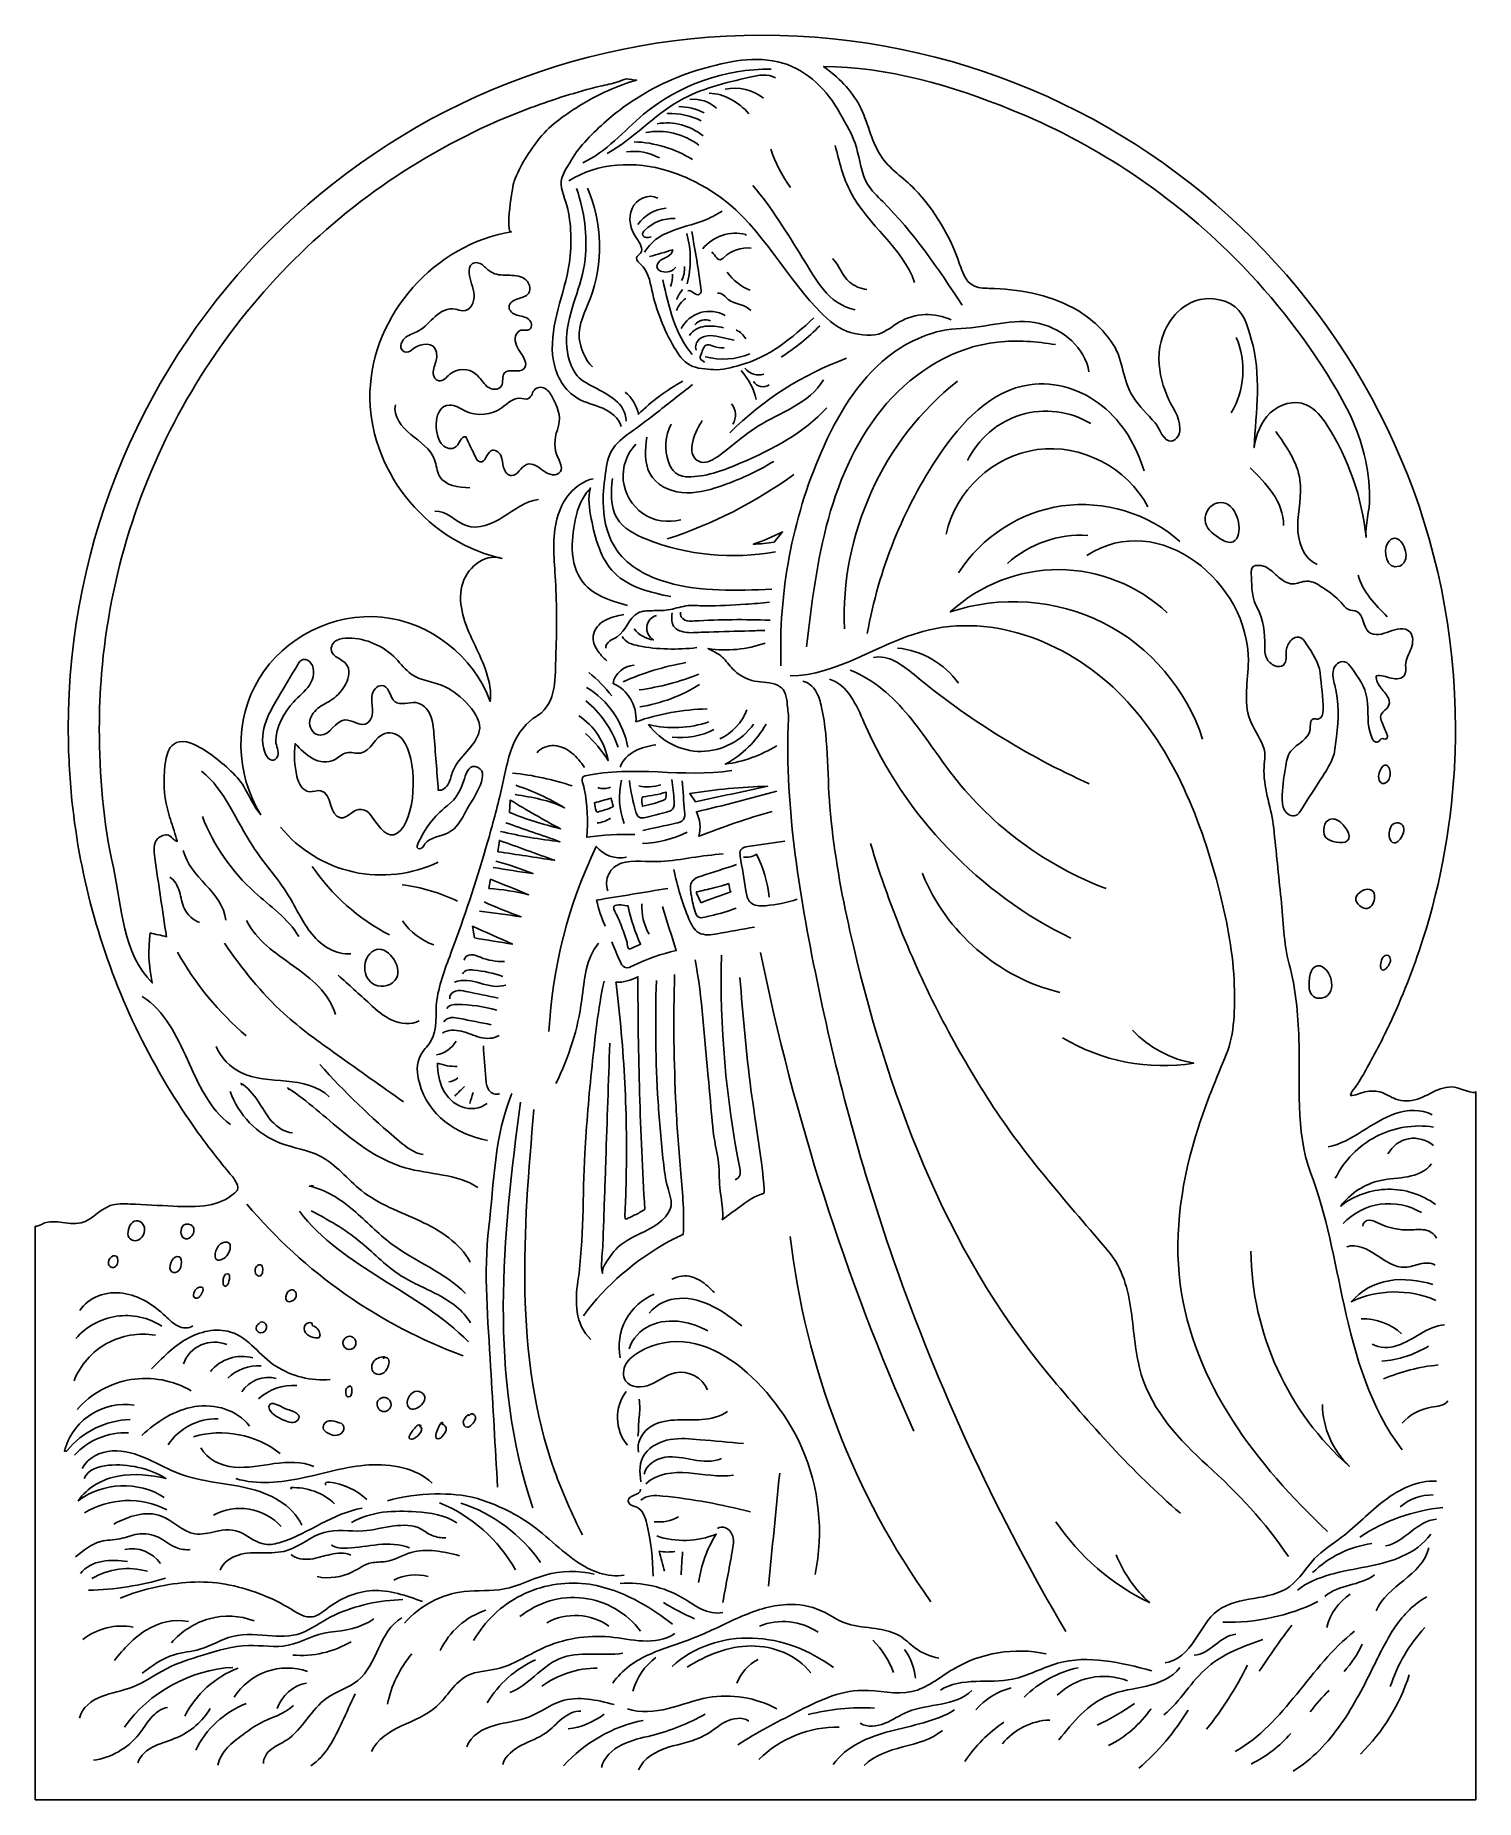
# Model space of a CAD drawing. Extents: x -16.5 to 33.6, y -23.1 to 38.3.
import ezdxf

# ---------------------------------------------------------------- set-up
doc = ezdxf.new("R2010")
doc.units = 0
doc.layers.add('LAYER_1', color=7, linetype='CONTINUOUS')

msp = doc.modelspace()

# ---------------------------------------------------------------- linework, layer by layer
at = {"layer": 'LAYER_1', "color": 7}
for points, knots in [([(32.986, 1.641), (32.737, 1.719), (32.465, 1.641), (32.228, 1.531), (31.991, 1.422), (31.766, 1.279), (31.512, 1.218), (31.263, 1.159), (30.994, 1.183), (30.76, 1.287), (30.63, 1.345), (30.51, 1.426), (30.376, 1.474), (30.183, 1.543), (29.977, 1.535), (29.778, 1.498), (29.625, 1.469), (29.431, 1.358), (29.282, 1.372), (29.284, 1.42), (29.307, 1.471), (29.338, 1.52), (29.395, 1.611), (29.48, 1.701), (29.526, 1.774), (29.664, 1.995), (29.79, 2.224), (29.916, 2.452), (30.17, 2.908), (30.408, 3.373), (30.631, 3.846), (31.081, 4.798), (31.468, 5.779), (31.789, 6.782), (32.447, 8.84), (32.824, 10.986), (32.912, 13.145), (32.925, 13.478), (32.932, 13.812), (32.932, 14.145), (32.932, 27.48), (22.122, 38.289), (8.788, 38.289), (-4.547, 38.289), (-15.357, 27.48), (-15.357, 14.145), (-15.357, 13.306), (-15.314, 12.467), (-15.228, 11.632), (-14.945, 8.9), (-14.192, 6.221), (-13.007, 3.742), (-12.428, 2.532), (-11.748, 1.37), (-10.976, 0.272), (-10.592, -0.274), (-10.185, -0.804), (-9.757, -1.316), (-9.654, -1.441), (-9.555, -1.546), (-9.495, -1.692), (-9.417, -1.882), (-9.452, -1.926), (-9.612, -2.058), (-9.858, -2.262), (-10.165, -2.383), (-10.477, -2.442), (-10.882, -2.519), (-11.297, -2.499), (-11.709, -2.479), (-12.205, -2.454), (-12.702, -2.429), (-13.199, -2.405), (-13.433, -2.393), (-13.674, -2.383), (-13.894, -2.461), (-14.265, -2.594), (-14.524, -2.959), (-14.905, -3.058), (-15.148, -3.12), (-15.403, -3.065), (-15.652, -3.035), (-15.828, -3.014), (-16.018, -3.005), (-16.187, -3.065), (-16.196, -3.069), (-16.506, -3.224), (-16.506, -3.174), (-16.506, -3.315), (-16.506, -23.146), (-16.506, -23.146), (-16.506, -23.146), (33.635, -23.146), (33.635, -23.146), (33.635, -23.146), (33.635, 1.467), (33.635, 1.505), (33.635, 1.405), (33.013, 1.633), (32.986, 1.641)], [0, 0, 0, 0, 1, 1, 1, 2, 2, 2, 3, 3, 3, 4, 4, 4, 5, 5, 5, 6, 6, 6, 7, 7, 7, 8, 8, 8, 9, 9, 9, 10, 10, 10, 11, 11, 11, 12, 12, 12, 13, 13, 13, 14, 14, 14, 15, 15, 15, 16, 16, 16, 17, 17, 17, 18, 18, 18, 19, 19, 19, 20, 20, 20, 21, 21, 21, 22, 22, 22, 23, 23, 23, 24, 24, 24, 25, 25, 25, 26, 26, 26, 27, 27, 27, 28, 28, 28, 29, 29, 29, 30, 30, 30, 31, 31, 31, 32, 32, 32, 33, 33, 33, 33]), ([(3.884, 24.665), (3.814, 24.968), (3.535, 25.178), (3.249, 25.301), (2.964, 25.423), (2.653, 25.487), (2.383, 25.642), (1.914, 25.91), (1.625, 26.427), (1.531, 26.959), (1.438, 27.491), (1.518, 28.039), (1.645, 28.564), (1.772, 29.089), (1.946, 29.603), (2.045, 30.134), (2.166, 30.786), (2.169, 31.46), (2.059, 32.114), (2.004, 32.437), (1.828, 32.779), (1.8, 33.096), (1.772, 33.409), (2.025, 33.691), (2.161, 33.95), (2.299, 34.212), (2.493, 34.431), (2.695, 34.65), (3.124, 35.117), (3.605, 35.534), (4.126, 35.896), (4.9, 36.434), (5.762, 36.847), (6.668, 37.109), (7.589, 37.376), (8.564, 37.602), (9.517, 37.321), (10.383, 37.065), (11.066, 36.371), (11.505, 35.581), (11.717, 35.2), (11.962, 34.799), (12.079, 34.378), (12.198, 33.953), (12.234, 33.497), (12.465, 33.111), (12.603, 32.879), (12.802, 32.692), (12.993, 32.501), (14.066, 31.426), (14.927, 30.162), (15.76, 28.892)], [0, 0, 0, 0, 1, 1, 1, 2, 2, 2, 3, 3, 3, 4, 4, 4, 5, 5, 5, 6, 6, 6, 7, 7, 7, 8, 8, 8, 9, 9, 9, 10, 10, 10, 11, 11, 11, 12, 12, 12, 13, 13, 13, 14, 14, 14, 15, 15, 15, 16, 16, 16, 17, 17, 17, 17]), ([(2.554, 33.85), (3.376, 34.229), (3.973, 34.958), (4.67, 35.538), (5.902, 36.562), (7.505, 37.13), (9.107, 37.111)], [0, 0, 0, 0, 1, 1, 1, 2, 2, 2, 2]), ([(3.402, 34.175), (4.312, 34.679), (5.016, 35.496), (5.92, 36.011), (6.67, 36.438), (7.524, 36.638), (8.365, 36.832), (8.664, 36.901), (8.998, 36.966), (9.262, 36.811)], [0, 0, 0, 0, 1, 1, 1, 2, 2, 2, 3, 3, 3, 3]), ([(22.89, 25.741), (23.051, 25.352), (23.339, 25.031), (23.34, 24.591), (23.341, 24.402), (23.229, 24.197), (23.044, 24.159), (22.779, 24.105), (22.621, 24.624), (22.475, 24.793), (22.215, 25.091), (21.928, 25.368), (21.709, 25.7), (21.324, 26.285), (21.387, 26.951), (21.015, 27.528), (20.67, 28.062), (20.177, 28.495), (19.621, 28.798), (18.735, 29.28), (17.709, 29.452), (16.7, 29.478), (16.503, 29.483), (16.296, 29.486), (16.125, 29.584), (15.868, 29.731), (15.768, 30.044), (15.671, 30.325), (15.341, 31.285), (14.811, 32.202), (14.104, 32.934), (13.713, 33.34), (13.226, 33.623), (12.912, 34.115), (12.573, 34.646), (12.478, 35.285), (12.188, 35.839), (11.917, 36.358), (11.409, 36.867), (10.933, 37.2), (13.135, 37.212), (15.431, 36.517), (17.461, 35.699), (20.275, 34.566), (22.858, 32.874), (25.026, 30.753), (26.415, 29.395), (27.632, 27.863), (28.643, 26.204), (29.132, 25.4), (29.529, 24.61), (29.754, 23.691), (29.874, 23.201), (29.938, 22.698), (29.944, 22.194), (29.951, 21.749), (29.775, 21.238), (29.817, 20.81), (29.682, 22.191), (29.214, 23.538), (28.464, 24.705), (28.276, 24.997), (28.054, 25.292), (27.733, 25.427), (27.317, 25.602), (26.811, 25.453), (26.484, 25.141), (26.157, 24.829), (25.987, 24.382), (25.919, 23.935), (25.994, 25.185), (26.183, 26.481), (25.823, 27.706), (25.68, 28.19), (25.571, 28.692), (25.097, 28.943), (24.675, 29.167), (24.137, 29.179), (23.707, 28.97), (23.059, 28.657), (22.668, 27.939), (22.617, 27.221), (22.581, 26.714), (22.696, 26.208), (22.89, 25.741)], [0, 0, 0, 0, 1, 1, 1, 2, 2, 2, 3, 3, 3, 4, 4, 4, 5, 5, 5, 6, 6, 6, 7, 7, 7, 8, 8, 8, 9, 9, 9, 10, 10, 10, 11, 11, 11, 12, 12, 12, 13, 13, 13, 14, 14, 14, 15, 15, 15, 16, 16, 16, 17, 17, 17, 18, 18, 18, 19, 19, 19, 20, 20, 20, 21, 21, 21, 22, 22, 22, 23, 23, 23, 24, 24, 24, 25, 25, 25, 26, 26, 26, 27, 27, 27, 28, 28, 28, 28]), ([(1.051, 34.703), (0.704, 34.268), (0.354, 33.731), (0.163, 33.206), (0.113, 33.067), (-0.168, 31.405), (0.067, 31.441), (-2.592, 31.03), (-4.777, 28.553), (-4.855, 25.864), (-4.931, 23.226), (-2.968, 20.735), (-0.41, 20.109), (-0.36, 20.102), (-0.31, 20.091), (-0.261, 20.075), (-0.311, 20.085), (-0.36, 20.097), (-0.41, 20.109), (-1.007, 20.191), (-1.591, 19.608), (-1.684, 18.987), (-1.784, 18.314), (-1.49, 17.652), (-1.197, 17.038), (-0.904, 16.424), (-0.596, 15.772), (-0.668, 15.096), (-1.24, 16.676), (-2.769, 17.866), (-4.441, 18.031), (-6.114, 18.197), (-7.846, 17.331), (-8.717, 15.893), (-9.585, 14.46), (-9.545, 12.562), (-8.655, 11.149), (-9.001, 11.54), (-9.115, 12.044), (-9.479, 12.444), (-9.854, 12.856), (-10.295, 13.211), (-10.775, 13.493), (-11.059, 13.66), (-11.434, 13.797), (-11.698, 13.601), (-11.866, 13.476), (-11.928, 13.256), (-11.964, 13.05), (-12.051, 12.55), (-12.043, 12.034), (-11.948, 11.536), (-11.9, 11.287), (-11.829, 11.043), (-11.74, 10.805), (-11.718, 10.747), (-11.56, 10.22), (-11.568, 10.222), (-11.712, 10.256), (-11.747, 10.397), (-11.871, 10.438), (-11.988, 10.476), (-12.158, 10.407), (-12.24, 10.324), (-12.406, 10.157), (-12.383, 9.886), (-12.348, 9.652), (-12.212, 8.736), (-12.077, 7.819), (-11.941, 6.902), (-12.128, 6.946), (-12.316, 6.99), (-12.504, 7.034), (-12.588, 6.457), (-12.563, 5.864), (-12.432, 5.296), (-13.46, 6.303), (-13.493, 7.973), (-13.789, 9.314), (-14.138, 10.899), (-14.277, 12.524), (-14.277, 14.145), (-14.277, 14.784), (-14.251, 15.422), (-14.199, 16.059), (-14.059, 17.756), (-13.732, 19.437), (-13.222, 21.062), (-12.725, 22.646), (-12.055, 24.175), (-11.228, 25.614), (-10.411, 27.037), (-9.442, 28.372), (-8.343, 29.59), (-7.246, 30.806), (-6.02, 31.905), (-4.693, 32.862), (-3.356, 33.827), (-1.916, 34.648), (-0.404, 35.305), (0.36, 35.638), (1.143, 35.929), (1.939, 36.176), (2.341, 36.301), (2.746, 36.415), (3.154, 36.517), (3.357, 36.568), (3.574, 36.597), (3.772, 36.663), (3.876, 36.697), (3.96, 36.755), (4.073, 36.77), (4.173, 36.783), (4.347, 36.707), (4.425, 36.73), (3.761, 36.534), (3.123, 36.251), (2.533, 35.891), (1.986, 35.557), (1.456, 35.211), (1.051, 34.703)], [0, 0, 0, 0, 1, 1, 1, 2, 2, 2, 3, 3, 3, 4, 4, 4, 5, 5, 5, 6, 6, 6, 7, 7, 7, 8, 8, 8, 9, 9, 9, 10, 10, 10, 11, 11, 11, 12, 12, 12, 13, 13, 13, 14, 14, 14, 15, 15, 15, 16, 16, 16, 17, 17, 17, 18, 18, 18, 19, 19, 19, 20, 20, 20, 21, 21, 21, 22, 22, 22, 23, 23, 23, 24, 24, 24, 25, 25, 25, 26, 26, 26, 27, 27, 27, 28, 28, 28, 29, 29, 29, 30, 30, 30, 31, 31, 31, 32, 32, 32, 33, 33, 33, 34, 34, 34, 35, 35, 35, 36, 36, 36, 37, 37, 37, 38, 38, 38, 39, 39, 39, 40, 40, 40, 40]), ([(5.549, 35.557), (5.532, 35.561), (5.515, 35.565), (5.498, 35.569), (5.904, 35.581), (6.313, 35.493), (6.679, 35.314)], [0, 0, 0, 0, 1, 1, 1, 2, 2, 2, 2]), ([(14.101, 29.686), (13.681, 30.902), (12.48, 31.681), (11.882, 32.82), (11.614, 33.329), (11.476, 33.894), (11.34, 34.453)], [0, 0, 0, 0, 1, 1, 1, 2, 2, 2, 2]), ([(2.069, 33.219), (3.071, 33.867), (4.377, 33.921), (5.518, 33.57), (6.068, 33.401), (6.587, 33.144), (7.072, 32.836), (8.632, 31.844), (9.451, 30.113), (10.686, 28.797), (10.989, 28.475), (11.333, 28.139), (11.754, 27.979), (12.048, 27.867), (12.545, 27.802), (12.841, 27.888), (13.112, 27.966), (13.33, 28.164), (13.574, 28.307), (14.115, 28.622), (14.813, 28.649), (15.377, 28.376)], [0, 0, 0, 0, 1, 1, 1, 2, 2, 2, 3, 3, 3, 4, 4, 4, 5, 5, 5, 6, 6, 6, 7, 7, 7, 7]), ([(4.063, 24.859), (4.045, 25.496), (3.436, 25.774), (2.95, 26.035), (2.709, 26.163), (2.454, 26.29), (2.296, 26.516), (2.051, 26.865), (1.981, 27.329), (1.991, 27.746), (2.014, 28.699), (2.538, 29.549), (2.633, 30.489), (2.716, 31.32), (2.612, 32.165), (2.337, 32.953)], [0, 0, 0, 0, 1, 1, 1, 2, 2, 2, 3, 3, 3, 4, 4, 4, 5, 5, 5, 5]), ([(2.713, 32.962), (3.241, 31.757), (3.276, 30.344), (2.808, 29.114), (2.64, 28.674), (2.394, 28.227), (2.431, 27.74), (2.456, 27.427), (2.655, 26.956), (2.888, 26.75)], [0, 0, 0, 0, 1, 1, 1, 2, 2, 2, 3, 3, 3, 3]), ([(5.167, 32.62), (4.847, 32.794), (4.413, 32.59), (4.266, 32.257), (4.119, 31.925), (4.213, 31.523), (4.422, 31.225), (4.533, 31.066), (4.68, 30.856), (4.561, 30.702), (4.518, 30.646), (4.444, 30.609), (4.428, 30.54), (4.407, 30.448), (4.502, 30.376), (4.573, 30.314), (4.823, 30.096), (4.885, 29.741), (4.956, 29.417), (5.109, 28.718), (5.372, 28.043), (5.733, 27.424), (5.874, 27.181), (6.041, 26.937), (6.289, 26.805), (6.528, 26.677), (6.843, 26.664), (7.108, 26.648), (7.404, 26.631), (7.741, 26.722), (8.024, 26.799), (9.032, 27.077), (9.845, 27.755), (10.598, 28.449)], [0, 0, 0, 0, 1, 1, 1, 2, 2, 2, 3, 3, 3, 4, 4, 4, 5, 5, 5, 6, 6, 6, 7, 7, 7, 8, 8, 8, 9, 9, 9, 10, 10, 10, 11, 11, 11, 11]), ([(8.473, 33.055), (9.138, 32.289), (9.656, 31.412), (10.192, 30.555), (10.674, 29.786), (11.06, 28.945), (12.033, 28.732)], [0, 0, 0, 0, 1, 1, 1, 2, 2, 2, 2]), ([(7.405, 32.166), (7.196, 32.033), (6.974, 31.922), (6.744, 31.834), (6.373, 31.692), (5.98, 31.612), (5.612, 31.463), (5.243, 31.315), (4.887, 31.084), (4.702, 30.733)], [0, 0, 0, 0, 1, 1, 1, 2, 2, 2, 3, 3, 3, 3]), ([(5.763, 31.91), (5.375, 31.925), (4.984, 31.774), (4.708, 31.501), (4.669, 31.462), (4.629, 31.414), (4.634, 31.359), (4.639, 31.3), (4.697, 31.257), (4.755, 31.248), (4.814, 31.239), (4.873, 31.255), (4.93, 31.272)], [0, 0, 0, 0, 1, 1, 1, 2, 2, 2, 3, 3, 3, 4, 4, 4, 4]), ([(6.343, 31.454), (6.47, 30.797), (6.578, 30.137), (6.667, 29.474), (6.677, 29.402), (6.68, 29.314), (6.619, 29.274), (6.555, 29.232), (6.471, 29.276), (6.411, 29.322), (6.35, 29.368), (6.276, 29.421), (6.205, 29.394)], [0, 0, 0, 0, 1, 1, 1, 2, 2, 2, 3, 3, 3, 4, 4, 4, 4]), ([(6.726, 30.852), (7.074, 31.287), (7.684, 31.492), (8.224, 31.355), (8.225, 31.351), (8.23, 31.321), (8.231, 31.317)], [0, 0, 0, 0, 1, 1, 1, 2, 2, 2, 2]), ([(4.879, 30.583), (5.149, 30.662), (5.418, 30.741), (5.687, 30.82), (5.682, 30.718), (5.597, 30.637), (5.508, 30.587), (5.419, 30.537), (5.318, 30.505), (5.239, 30.44), (5.159, 30.375), (5.106, 30.26), (5.154, 30.169), (5.184, 30.112), (5.246, 30.079), (5.308, 30.062), (5.482, 30.014), (5.679, 30.075), (5.796, 30.211)], [0, 0, 0, 0, 1, 1, 1, 2, 2, 2, 3, 3, 3, 4, 4, 4, 5, 5, 5, 6, 6, 6, 6]), ([(7.049, 30.747), (7.105, 30.678), (7.161, 30.61), (7.216, 30.541), (7.237, 30.515), (7.26, 30.488), (7.292, 30.478), (7.355, 30.458), (7.415, 30.511), (7.463, 30.557), (7.716, 30.794), (8.073, 30.915), (8.418, 30.882)], [0, 0, 0, 0, 1, 1, 1, 2, 2, 2, 3, 3, 3, 4, 4, 4, 4]), ([(-3.228, 27.453), (-3.366, 27.388), (-3.538, 27.142), (-3.717, 27.305), (-3.868, 27.441), (-3.738, 27.68), (-3.609, 27.776), (-3.477, 27.876), (-3.311, 27.918), (-3.166, 27.998), (-2.942, 28.122), (-2.777, 28.327), (-2.586, 28.497), (-2.394, 28.666), (-2.144, 28.807), (-1.893, 28.756), (-1.803, 28.738), (-1.716, 28.695), (-1.623, 28.693), (-1.366, 28.687), (-1.211, 28.997), (-1.232, 29.254), (-1.254, 29.511), (-1.381, 29.749), (-1.405, 30.005), (-1.417, 30.129), (-1.393, 30.272), (-1.289, 30.338), (-1.183, 30.406), (-1.04, 30.365), (-0.938, 30.292), (-0.836, 30.219), (-0.755, 30.117), (-0.649, 30.05), (-0.48, 29.943), (-0.268, 29.937), (-0.067, 29.933), (0.134, 29.93), (0.346, 29.923), (0.515, 29.816), (0.685, 29.709), (0.783, 29.462), (0.664, 29.301), (0.578, 29.184), (0.421, 29.154), (0.282, 29.112), (0.144, 29.07), (-0.009, 28.979), (-0.015, 28.834), (-0.021, 28.692), (0.122, 28.587), (0.258, 28.545), (0.395, 28.504), (0.546, 28.493), (0.662, 28.41), (0.777, 28.326), (0.821, 28.123), (0.698, 28.05), (0.61, 27.998), (0.496, 28.044), (0.396, 28.019), (0.275, 27.989), (0.201, 27.858), (0.197, 27.733), (0.189, 27.508), (0.339, 27.318), (0.454, 27.138), (0.544, 26.996), (0.623, 26.796), (0.506, 26.675), (0.339, 26.502), (-0.017, 26.714), (-0.172, 26.531), (-0.274, 26.412), (-0.2, 26.217), (-0.278, 26.082), (-0.374, 25.915), (-0.635, 25.944), (-0.783, 26.065), (-0.932, 26.187), (-1.022, 26.368), (-1.168, 26.493), (-1.418, 26.708), (-1.828, 26.706), (-2.077, 26.489), (-2.193, 26.388), (-2.305, 26.237), (-2.457, 26.26), (-2.612, 26.284), (-2.675, 26.481), (-2.648, 26.635), (-2.62, 26.789), (-2.537, 26.931), (-2.529, 27.087), (-2.502, 27.589), (-2.931, 27.593), (-3.228, 27.453)], [0, 0, 0, 0, 1, 1, 1, 2, 2, 2, 3, 3, 3, 4, 4, 4, 5, 5, 5, 6, 6, 6, 7, 7, 7, 8, 8, 8, 9, 9, 9, 10, 10, 10, 11, 11, 11, 12, 12, 12, 13, 13, 13, 14, 14, 14, 15, 15, 15, 16, 16, 16, 17, 17, 17, 18, 18, 18, 19, 19, 19, 20, 20, 20, 21, 21, 21, 22, 22, 22, 23, 23, 23, 24, 24, 24, 25, 25, 25, 26, 26, 26, 27, 27, 27, 28, 28, 28, 29, 29, 29, 30, 30, 30, 31, 31, 31, 32, 32, 32, 32]), ([(11.244, 30.516), (11.494, 30.281), (11.563, 29.926), (11.835, 29.699), (12.006, 29.556), (12.218, 29.463), (12.439, 29.435)], [0, 0, 0, 0, 1, 1, 1, 2, 2, 2, 2]), ([(7.244, 29.309), (7.318, 29.321), (7.392, 29.287), (7.451, 29.242), (7.51, 29.196), (7.559, 29.139), (7.617, 29.093), (7.85, 28.912), (8.208, 28.929), (8.405, 28.71)], [0, 0, 0, 0, 1, 1, 1, 2, 2, 2, 3, 3, 3, 3]), ([(5.977, 28.081), (6.115, 28.344), (6.363, 28.548), (6.648, 28.632), (6.933, 28.716), (7.252, 28.68), (7.511, 28.533)], [0, 0, 0, 0, 1, 1, 1, 2, 2, 2, 2]), ([(9.451, 16.34), (9.363, 18.881), (9.845, 21.441), (10.847, 23.764), (11.392, 25.026), (12.113, 26.247), (13.173, 27.092), (13.889, 27.662), (14.803, 28.063), (15.728, 28.082), (16.641, 28.1), (17.515, 28.475), (18.453, 28.251), (19.279, 28.054), (20.039, 27.411), (20.172, 26.572)], [0, 0, 0, 0, 1, 1, 1, 2, 2, 2, 3, 3, 3, 4, 4, 4, 5, 5, 5, 5]), ([(6.266, 27.838), (6.378, 28.024), (6.593, 28.129), (6.808, 28.157), (7.024, 28.185), (7.241, 28.148), (7.455, 28.107)], [0, 0, 0, 0, 1, 1, 1, 2, 2, 2, 2]), ([(6.495, 27.331), (6.449, 27.461), (6.505, 27.613), (6.608, 27.704), (6.712, 27.795), (6.854, 27.831), (6.992, 27.832), (7.13, 27.833), (7.266, 27.8), (7.4, 27.768), (7.54, 27.735), (7.68, 27.702), (7.82, 27.668)], [0, 0, 0, 0, 1, 1, 1, 2, 2, 2, 3, 3, 3, 4, 4, 4, 4]), ([(10.337, 16.997), (10.518, 18.496), (10.701, 20.001), (11.103, 21.456), (11.505, 22.911), (12.138, 24.325), (13.13, 25.464), (14.122, 26.602), (15.499, 27.446), (16.999, 27.609), (17.668, 27.682), (18.345, 27.621), (19.011, 27.52)], [0, 0, 0, 0, 1, 1, 1, 2, 2, 2, 3, 3, 3, 4, 4, 4, 4]), ([(7.472, 27.405), (7.331, 27.405), (7.189, 27.429), (7.055, 27.476), (6.986, 27.5), (6.908, 27.531), (6.842, 27.498), (6.785, 27.471), (6.758, 27.407), (6.735, 27.349), (6.706, 27.277), (6.678, 27.205), (6.65, 27.133), (6.639, 27.104), (6.627, 27.073), (6.636, 27.043), (6.657, 26.975), (6.766, 26.967), (6.784, 26.898)], [0, 0, 0, 0, 1, 1, 1, 2, 2, 2, 3, 3, 3, 4, 4, 4, 5, 5, 5, 6, 6, 6, 6]), ([(-1.921, 23.925), (-2.071, 23.854), (-2.278, 23.933), (-2.379, 24.074), (-2.627, 24.422), (-2.667, 25.383), (-2.091, 25.413), (-1.896, 25.423), (-1.726, 25.295), (-1.551, 25.211), (-1.138, 25.013), (-0.619, 25.06), (-0.249, 25.329), (-0.063, 25.465), (0.115, 25.661), (0.345, 25.651), (0.454, 25.646), (0.57, 25.594), (0.667, 25.645), (0.784, 25.705), (0.794, 25.871), (0.887, 25.963), (0.99, 26.066), (1.171, 26.045), (1.287, 25.958), (1.404, 25.871), (1.471, 25.736), (1.535, 25.605), (1.725, 25.215), (1.813, 24.951), (1.667, 24.552), (1.552, 24.24), (1.548, 23.893), (1.686, 23.586), (1.757, 23.429), (1.861, 23.246), (1.772, 23.098), (1.658, 22.909), (1.364, 22.99), (1.187, 23.121), (1.01, 23.253), (0.802, 23.424), (0.596, 23.343), (0.39, 23.263), (0.299, 22.956), (0.078, 22.959), (-0.064, 22.961), (-0.166, 23.102), (-0.204, 23.24), (-0.241, 23.377), (-0.24, 23.525), (-0.3, 23.654), (-0.36, 23.784), (-0.517, 23.888), (-0.643, 23.822), (-0.812, 23.733), (-0.832, 23.403), (-1.02, 23.435), (-1.102, 23.448), (-1.149, 23.532), (-1.184, 23.607), (-1.295, 23.84), (-1.406, 24.074), (-1.516, 24.308), (-1.684, 24.328), (-1.733, 24.083), (-1.857, 23.968), (-1.877, 23.95), (-1.898, 23.935), (-1.921, 23.925)], [0, 0, 0, 0, 1, 1, 1, 2, 2, 2, 3, 3, 3, 4, 4, 4, 5, 5, 5, 6, 6, 6, 7, 7, 7, 8, 8, 8, 9, 9, 9, 10, 10, 10, 11, 11, 11, 12, 12, 12, 13, 13, 13, 14, 14, 14, 15, 15, 15, 16, 16, 16, 17, 17, 17, 18, 18, 18, 19, 19, 19, 20, 20, 20, 21, 21, 21, 22, 22, 22, 23, 23, 23, 23]), ([(6.373, 26.127), (5.967, 25.808), (5.56, 25.489), (5.154, 25.17), (4.879, 24.955), (4.605, 24.739), (4.321, 24.537), (4.062, 24.352), (3.788, 24.171), (3.609, 23.907), (3.418, 23.626), (3.381, 23.302), (3.334, 22.974), (3.283, 22.608), (3.25, 22.238), (3.268, 21.868), (3.294, 21.327), (3.434, 20.78), (3.75, 20.34), (4.158, 19.772), (4.819, 19.435), (5.492, 19.242), (6.665, 18.906), (7.909, 18.953), (9.129, 19.003)], [0, 0, 0, 0, 1, 1, 1, 2, 2, 2, 3, 3, 3, 4, 4, 4, 5, 5, 5, 6, 6, 6, 7, 7, 7, 8, 8, 8, 8]), ([(4.025, 25.869), (4.263, 25.673), (4.43, 25.395), (4.491, 25.093), (4.945, 25.552), (5.469, 25.941), (6.04, 26.241)], [0, 0, 0, 0, 1, 1, 1, 2, 2, 2, 2]), ([(10.927, 26.295), (10.692, 25.886), (10.301, 25.588), (9.891, 25.351), (9.482, 25.114), (9.044, 24.927), (8.645, 24.674), (8.141, 24.354), (7.707, 23.936), (7.215, 23.598), (7.029, 23.471), (6.788, 23.352), (6.588, 23.455), (6.086, 23.712), (6.498, 24.563), (6.712, 24.876)], [0, 0, 0, 0, 1, 1, 1, 2, 2, 2, 3, 3, 3, 4, 4, 4, 5, 5, 5, 5]), ([(8.498, 26.233), (8.553, 26.144), (8.646, 26.08), (8.748, 26.059), (8.851, 26.038), (8.961, 26.062), (9.046, 26.123)], [0, 0, 0, 0, 1, 1, 1, 2, 2, 2, 2]), ([(12.456, 17.46), (12.849, 19.675), (13.708, 21.806), (14.96, 23.675), (15.723, 24.813), (16.752, 25.925), (18.107, 26.124), (19.004, 26.256), (19.939, 25.948), (20.644, 25.377), (21.349, 24.807), (21.833, 23.991), (22.091, 23.122)], [0, 0, 0, 0, 1, 1, 1, 2, 2, 2, 3, 3, 3, 4, 4, 4, 4]), ([(-1.379, 22.534), (-1.774, 22.547), (-2.238, 22.599), (-2.435, 22.942), (-2.534, 23.114), (-2.539, 23.323), (-2.606, 23.509), (-2.744, 23.895), (-3.117, 24.134), (-3.434, 24.392), (-3.752, 24.65), (-4.057, 25.026), (-3.971, 25.426)], [0, 0, 0, 0, 1, 1, 1, 2, 2, 2, 3, 3, 3, 4, 4, 4, 4]), ([(11.043, 25.319), (10.246, 24.43), (9.15, 23.871), (8.054, 23.399), (7.501, 23.16), (6.927, 22.936), (6.325, 22.916), (6.162, 22.911), (5.99, 22.923), (5.849, 23.006), (5.692, 23.099), (5.595, 23.268), (5.534, 23.44), (5.383, 23.864), (5.42, 24.351), (5.632, 24.748)], [0, 0, 0, 0, 1, 1, 1, 2, 2, 2, 3, 3, 3, 4, 4, 4, 5, 5, 5, 5]), ([(15.948, 23.479), (16.308, 24.239), (17.001, 24.834), (17.807, 25.076), (18.612, 25.318), (19.518, 25.203), (20.238, 24.768)], [0, 0, 0, 0, 1, 1, 1, 2, 2, 2, 2]), ([(4.405, 24.057), (4.083, 23.727), (3.917, 23.252), (3.962, 22.793), (4.007, 22.334), (4.264, 21.901), (4.644, 21.64), (5.025, 21.38), (5.522, 21.297), (5.966, 21.42)], [0, 0, 0, 0, 1, 1, 1, 2, 2, 2, 3, 3, 3, 3]), ([(4.78, 24.298), (4.728, 23.872), (4.685, 23.415), (4.887, 23.037), (5.099, 22.639), (5.55, 22.411), (5.999, 22.366), (6.447, 22.322), (6.896, 22.436), (7.323, 22.58), (7.978, 22.8), (8.608, 23.093), (9.199, 23.452)], [0, 0, 0, 0, 1, 1, 1, 2, 2, 2, 3, 3, 3, 4, 4, 4, 4]), ([(15.198, 20.919), (15.519, 22.424), (16.85, 23.658), (18.375, 23.865), (19.899, 24.072), (21.511, 23.237), (22.221, 21.873)], [0, 0, 0, 0, 1, 1, 1, 2, 2, 2, 2]), ([(26.673, 24.492), (27.046, 23.975), (27.429, 23.431), (27.517, 22.8), (27.59, 22.272), (27.447, 21.739), (27.441, 21.206), (27.435, 20.672), (27.628, 20.067), (28.12, 19.861)], [0, 0, 0, 0, 1, 1, 1, 2, 2, 2, 3, 3, 3, 3]), ([(-0.759, -0.192), (-1.874, 0.032), (-2.818, 0.67), (-3.137, 1.814), (-3.225, 2.13), (-3.252, 2.483), (-3.097, 2.771), (-3.007, 2.94), (-2.862, 3.072), (-2.757, 3.233), (-2.454, 3.698), (-2.605, 4.193), (-2.528, 4.698), (-2.436, 5.297), (-2.212, 5.865), (-2.001, 6.43), (-1.567, 7.592), (-1.176, 8.771), (-0.829, 9.963), (-0.653, 10.565), (-0.489, 11.17), (-0.336, 11.779), (-0.196, 12.337), (-0.116, 12.931), (0.086, 13.473), (0.235, 13.872), (0.472, 14.249), (0.819, 14.496), (0.918, 14.566), (1.024, 14.625), (1.116, 14.703), (1.668, 15.172), (1.589, 16.155), (1.616, 16.804), (1.654, 17.691), (1.646, 18.58), (1.591, 19.465), (1.55, 20.128), (1.484, 20.804), (1.65, 21.446), (1.815, 22.089), (2.27, 22.705), (2.917, 22.85)], [0, 0, 0, 0, 1, 1, 1, 2, 2, 2, 3, 3, 3, 4, 4, 4, 5, 5, 5, 6, 6, 6, 7, 7, 7, 8, 8, 8, 9, 9, 9, 10, 10, 10, 11, 11, 11, 12, 12, 12, 13, 13, 13, 14, 14, 14, 14]), ([(3.584, 22.855), (3.538, 22.388), (3.5, 21.885), (3.739, 21.482), (3.958, 21.111), (4.369, 20.902), (4.77, 20.743), (6.188, 20.184), (7.763, 20.03), (9.262, 20.304)], [0, 0, 0, 0, 1, 1, 1, 2, 2, 2, 3, 3, 3, 3]), ([(26.95, 21.226), (26.951, 21.624), (26.793, 22.01), (26.57, 22.34), (26.348, 22.67), (26.063, 22.951), (25.779, 23.231)], [0, 0, 0, 0, 1, 1, 1, 2, 2, 2, 2]), ([(1.007, 22.128), (0.552, 22.069), (0.173, 21.767), (-0.214, 21.519), (-0.6, 21.271), (-1.075, 21.064), (-1.508, 21.218), (-1.891, 21.354), (-2.194, 21.759), (-2.599, 21.717)], [0, 0, 0, 0, 1, 1, 1, 2, 2, 2, 3, 3, 3, 3]), ([(5.62, 18.745), (5.267, 18.818), (4.912, 18.892), (4.573, 19.015), (4.234, 19.138), (3.909, 19.314), (3.654, 19.569), (3.162, 20.057), (2.983, 20.771), (2.85, 21.451), (2.78, 21.808), (2.719, 22.182), (2.823, 22.53), (2.807, 22.479), (2.719, 22.409), (2.686, 22.364), (2.634, 22.293), (2.587, 22.219), (2.545, 22.143), (2.464, 21.998), (2.397, 21.845), (2.356, 21.685), (2.263, 21.317), (2.192, 20.931), (2.183, 20.551), (2.174, 20.133), (2.254, 19.701), (2.485, 19.351), (2.856, 18.79), (3.497, 18.608), (4.108, 18.434)], [0, 0, 0, 0, 1, 1, 1, 2, 2, 2, 3, 3, 3, 4, 4, 4, 5, 5, 5, 6, 6, 6, 7, 7, 7, 8, 8, 8, 9, 9, 9, 10, 10, 10, 10]), ([(25.377, 20.936), (25.352, 20.823), (25.297, 20.706), (25.192, 20.657), (25.055, 20.594), (24.898, 20.671), (24.769, 20.748), (24.542, 20.886), (24.303, 21.054), (24.232, 21.31), (24.161, 21.567), (24.303, 21.865), (24.547, 21.971), (25.158, 22.237), (25.48, 21.404), (25.377, 20.936)], [0, 0, 0, 0, 1, 1, 1, 2, 2, 2, 3, 3, 3, 4, 4, 4, 5, 5, 5, 5]), ([(15.635, 19.573), (16.422, 20.82), (17.773, 21.694), (19.233, 21.901), (20.693, 22.108), (22.235, 21.644), (23.337, 20.664)], [0, 0, 0, 0, 1, 1, 1, 2, 2, 2, 2]), ([(20.093, 20.173), (22.639, 21.833), (25.751, 19.186), (25.721, 16.504), (25.713, 15.813), (25.538, 15.094), (25.781, 14.447), (25.899, 14.135), (26.104, 13.866), (26.225, 13.557), (26.364, 13.204), (26.261, 13.017), (26.263, 12.681), (26.268, 11.999), (26.536, 11.354), (26.605, 10.679), (26.689, 9.861), (26.774, 9.042), (26.858, 8.224), (26.938, 7.446), (26.942, 6.692), (27.145, 5.944), (27.373, 5.098), (27.446, 4.219), (27.48, 3.346), (27.538, 1.834), (27.344, 0.125), (27.885, -1.303), (28.45, -2.794), (28.713, -4.374), (29.054, -5.925), (29.445, -7.707), (29.964, -9.515), (31.076, -10.961)], [0, 0, 0, 0, 1, 1, 1, 2, 2, 2, 3, 3, 3, 4, 4, 4, 5, 5, 5, 6, 6, 6, 7, 7, 7, 8, 8, 8, 9, 9, 9, 10, 10, 10, 11, 11, 11, 11]), ([(9.218, 20.645), (8.977, 20.599), (8.731, 20.582), (8.486, 20.565), (8.834, 20.691), (9.176, 20.836), (9.509, 20.999), (9.509, 20.999), (9.218, 20.645), (9.218, 20.645)], [0, 0, 0, 0, 1, 1, 1, 2, 2, 2, 3, 3, 3, 3]), ([(30.578, 20.616), (30.893, 21.079), (31.253, 20.454), (31.208, 20.117), (31.189, 19.98), (31.105, 19.844), (30.974, 19.799), (30.523, 19.646), (30.389, 20.339), (30.578, 20.616)], [0, 0, 0, 0, 1, 1, 1, 2, 2, 2, 3, 3, 3, 3]), ([(24.129, 13.777), (23.574, 15.517), (22.297, 17.013), (20.667, 17.835), (19.037, 18.658), (17.075, 18.796), (15.346, 18.21), (16.362, 19.152), (17.743, 19.69), (19.128, 19.685), (20.514, 19.679), (21.891, 19.131), (22.9, 18.181)], [0, 0, 0, 0, 1, 1, 1, 2, 2, 2, 3, 3, 3, 4, 4, 4, 4]), ([(27.416, 11.149), (27.286, 11.065), (27.1, 11.133), (27.01, 11.259), (26.919, 11.385), (26.903, 11.548), (26.9, 11.703), (26.894, 12.064), (26.952, 12.423), (27.009, 12.781), (27.041, 12.985), (27.077, 13.198), (27.202, 13.364), (27.408, 13.64), (27.843, 13.772), (27.872, 14.115), (27.885, 14.257), (27.853, 14.458), (27.991, 14.49), (28.043, 14.501), (28.097, 14.477), (28.15, 14.482), (28.283, 14.495), (28.327, 14.666), (28.326, 14.799), (28.323, 15.235), (28.264, 15.653), (28.22, 16.085), (28.18, 16.469), (27.939, 16.78), (27.735, 17.106), (27.675, 17.203), (27.602, 17.307), (27.491, 17.33), (27.396, 17.349), (27.3, 17.302), (27.228, 17.238), (27.123, 17.143), (27.055, 17.009), (27.041, 16.868), (27.024, 16.692), (27.076, 16.478), (26.941, 16.363), (26.86, 16.294), (26.737, 16.294), (26.64, 16.337), (26.519, 16.389), (26.408, 16.491), (26.35, 16.609), (26.289, 16.734), (26.294, 16.88), (26.293, 17.019), (26.289, 17.454), (26.25, 17.96), (26.034, 18.337), (25.833, 18.689), (25.84, 19.046), (25.829, 19.436), (25.825, 19.543), (25.785, 19.679), (25.868, 19.765), (25.98, 19.881), (26.22, 19.828), (26.343, 19.766), (26.507, 19.683), (26.635, 19.544), (26.773, 19.422), (26.912, 19.301), (27.077, 19.191), (27.262, 19.19), (27.428, 19.189), (27.585, 19.277), (27.751, 19.282), (27.962, 19.289), (28.153, 19.165), (28.327, 19.046), (28.55, 18.894), (28.775, 18.74), (28.95, 18.534), (29.025, 18.446), (29.095, 18.345), (29.202, 18.299), (29.294, 18.258), (29.402, 18.265), (29.493, 18.221), (29.748, 18.099), (29.703, 17.693), (29.919, 17.511), (30.111, 17.35), (30.399, 17.439), (30.632, 17.531), (30.864, 17.623), (31.162, 17.697), (31.338, 17.519), (31.482, 17.373), (31.459, 17.131), (31.386, 16.938), (31.314, 16.746), (31.201, 16.561), (31.196, 16.356), (31.194, 16.245), (31.222, 16.128), (31.173, 16.028), (31.094, 15.868), (30.868, 15.856), (30.696, 15.902), (30.523, 15.949), (30.346, 16.032), (30.174, 15.982), (30.154, 15.827), (30.243, 15.679), (30.342, 15.557), (30.44, 15.436), (30.556, 15.322), (30.608, 15.174), (30.746, 14.782), (30.203, 14.786), (30.349, 14.435), (30.411, 14.286), (30.472, 14.137), (30.534, 13.987), (30.551, 13.948), (30.567, 13.907), (30.563, 13.865), (30.559, 13.823), (30.528, 13.78), (30.485, 13.779), (30.452, 13.778), (30.422, 13.802), (30.389, 13.803), (30.321, 13.803), (30.29, 13.713), (30.228, 13.686), (30.184, 13.666), (30.13, 13.684), (30.094, 13.716), (30.059, 13.749), (30.038, 13.794), (30.019, 13.839), (29.82, 14.308), (29.924, 14.736), (29.847, 15.215), (29.785, 15.603), (29.549, 15.939), (29.32, 16.258), (29.254, 16.351), (29.18, 16.449), (29.07, 16.479), (28.896, 16.526), (28.722, 16.367), (28.68, 16.191), (28.639, 16.015), (28.689, 15.833), (28.729, 15.657), (28.862, 15.072), (28.881, 14.461), (28.785, 13.868), (28.747, 13.636), (28.758, 13.397), (28.678, 13.175), (28.59, 12.931), (28.449, 12.71), (28.309, 12.492), (28.054, 12.094), (27.799, 11.696), (27.544, 11.298), (27.508, 11.243), (27.471, 11.185), (27.416, 11.149)], [0, 0, 0, 0, 1, 1, 1, 2, 2, 2, 3, 3, 3, 4, 4, 4, 5, 5, 5, 6, 6, 6, 7, 7, 7, 8, 8, 8, 9, 9, 9, 10, 10, 10, 11, 11, 11, 12, 12, 12, 13, 13, 13, 14, 14, 14, 15, 15, 15, 16, 16, 16, 17, 17, 17, 18, 18, 18, 19, 19, 19, 20, 20, 20, 21, 21, 21, 22, 22, 22, 23, 23, 23, 24, 24, 24, 25, 25, 25, 26, 26, 26, 27, 27, 27, 28, 28, 28, 29, 29, 29, 30, 30, 30, 31, 31, 31, 32, 32, 32, 33, 33, 33, 34, 34, 34, 35, 35, 35, 36, 36, 36, 37, 37, 37, 38, 38, 38, 39, 39, 39, 40, 40, 40, 41, 41, 41, 42, 42, 42, 43, 43, 43, 44, 44, 44, 45, 45, 45, 46, 46, 46, 47, 47, 47, 48, 48, 48, 49, 49, 49, 50, 50, 50, 51, 51, 51, 52, 52, 52, 53, 53, 53, 54, 54, 54, 55, 55, 55, 56, 56, 56, 56]), ([(3.356, 16.953), (3.343, 17.051), (3.411, 17.144), (3.491, 17.201), (3.572, 17.259), (3.667, 17.293), (3.75, 17.347), (4.059, 17.549), (4.146, 17.997), (4.47, 18.172), (4.627, 18.257), (4.796, 18.247), (4.967, 18.254), (5.153, 18.262), (5.332, 18.242), (5.519, 18.279), (5.726, 18.32), (5.929, 18.384), (6.137, 18.42), (6.35, 18.457), (6.595, 18.422), (6.811, 18.423), (7.282, 18.427), (7.753, 18.444), (8.223, 18.476), (8.5, 18.495), (8.777, 18.518), (9.053, 18.547)], [0, 0, 0, 0, 1, 1, 1, 2, 2, 2, 3, 3, 3, 4, 4, 4, 5, 5, 5, 6, 6, 6, 7, 7, 7, 8, 8, 8, 9, 9, 9, 9]), ([(3.394, 16.505), (3.269, 16.624), (3.142, 16.744), (3.048, 16.889), (2.954, 17.034), (2.893, 17.208), (2.915, 17.379), (2.943, 17.609), (3.116, 17.801), (3.318, 17.913), (3.52, 18.026), (3.752, 18.072), (3.979, 18.117)], [0, 0, 0, 0, 1, 1, 1, 2, 2, 2, 3, 3, 3, 4, 4, 4, 4]), ([(5.116, 18.09), (4.941, 18.041), (4.803, 17.881), (4.78, 17.7), (4.758, 17.52), (4.852, 17.33), (5.01, 17.239), (4.748, 17.267), (4.5, 17.41), (4.346, 17.623)], [0, 0, 0, 0, 1, 1, 1, 2, 2, 2, 3, 3, 3, 3]), ([(5.664, 18.177), (5.645, 17.999), (5.634, 17.798), (5.753, 17.664), (5.869, 17.535), (6.074, 17.513), (6.236, 17.492), (6.347, 17.477), (6.472, 17.497), (6.584, 17.5), (6.702, 17.504), (6.82, 17.507), (6.938, 17.511), (7.411, 17.524), (7.883, 17.538), (8.356, 17.552), (8.536, 17.557), (8.715, 17.562), (8.895, 17.567)], [0, 0, 0, 0, 1, 1, 1, 2, 2, 2, 3, 3, 3, 4, 4, 4, 5, 5, 5, 6, 6, 6, 6]), ([(5.957, 18.202), (5.921, 18.095), (6.002, 17.976), (6.105, 17.93), (6.209, 17.883), (6.327, 17.889), (6.441, 17.896), (7.316, 17.947), (8.194, 17.956), (9.071, 17.923)], [0, 0, 0, 0, 1, 1, 1, 2, 2, 2, 3, 3, 3, 3]), ([(9.773, 15.989), (11.405, 15.99), (12.812, 17.099), (14.385, 17.531), (16.86, 18.212), (19.578, 17.103), (21.355, 15.251), (23.132, 13.399), (24.101, 10.916), (24.729, 8.427), (24.995, 7.372), (25.198, 6.292), (25.23, 5.202), (25.252, 4.435), (25.249, 3.521), (24.954, 2.805), (24.604, 1.956), (24.247, 1.116), (23.97, 0.239), (23.419, -1.508), (23.112, -3.36), (23.35, -5.19), (23.569, -6.881), (24.245, -8.492), (25.165, -9.929), (26.084, -11.365), (27.243, -12.635), (28.48, -13.809)], [0, 0, 0, 0, 1, 1, 1, 2, 2, 2, 3, 3, 3, 4, 4, 4, 5, 5, 5, 6, 6, 6, 7, 7, 7, 8, 8, 8, 9, 9, 9, 9]), ([(-5.683, 16.395), (-5.832, 16.579), (-6.144, 16.631), (-6.198, 16.862), (-6.231, 17.002), (-6.141, 17.148), (-6.017, 17.221), (-5.893, 17.293), (-5.744, 17.306), (-5.6, 17.303), (-4.985, 17.292), (-4.377, 17.028), (-3.95, 16.585), (-3.775, 16.403), (-3.627, 16.192), (-3.421, 16.047), (-3.067, 15.798), (-2.599, 15.783), (-2.211, 15.593), (-1.764, 15.375), (-0.916, 14.619), (-1.049, 14.057), (-1.114, 13.784), (-1.299, 13.558), (-1.486, 13.349), (-1.673, 13.14), (-1.872, 12.929), (-1.972, 12.667), (-2.026, 12.525), (-2.049, 12.372), (-2.119, 12.237), (-2.189, 12.102), (-2.325, 11.983), (-2.476, 12), (-2.527, 12.655), (-2.578, 13.309), (-2.629, 13.964), (-2.646, 14.191), (-2.665, 14.423), (-2.758, 14.631), (-2.85, 14.84), (-3.033, 15.023), (-3.259, 15.052), (-3.508, 15.084), (-3.797, 14.937), (-3.994, 15.094), (-4.169, 15.234), (-4.161, 15.552), (-4.37, 15.634), (-4.547, 15.703), (-4.736, 15.527), (-4.777, 15.342), (-4.818, 15.157), (-4.767, 14.965), (-4.765, 14.775), (-4.763, 14.585), (-4.836, 14.366), (-5.017, 14.307), (-5.25, 14.231), (-5.481, 14.469), (-5.726, 14.449), (-6.072, 14.421), (-6.24, 13.914), (-6.587, 13.917), (-6.793, 13.919), (-6.955, 14.128), (-6.955, 14.334), (-6.955, 14.54), (-6.827, 14.728), (-6.666, 14.856), (-6.517, 14.974), (-6.34, 15.052), (-6.182, 15.159), (-5.976, 15.299), (-5.806, 15.491), (-5.692, 15.712), (-5.581, 15.927), (-5.531, 16.208), (-5.683, 16.395)], [0, 0, 0, 0, 1, 1, 1, 2, 2, 2, 3, 3, 3, 4, 4, 4, 5, 5, 5, 6, 6, 6, 7, 7, 7, 8, 8, 8, 9, 9, 9, 10, 10, 10, 11, 11, 11, 12, 12, 12, 13, 13, 13, 14, 14, 14, 15, 15, 15, 16, 16, 16, 17, 17, 17, 18, 18, 18, 19, 19, 19, 20, 20, 20, 21, 21, 21, 22, 22, 22, 23, 23, 23, 24, 24, 24, 25, 25, 25, 26, 26, 26, 26]), ([(3.926, 17.354), (3.976, 17.254), (4.067, 17.178), (4.168, 17.129), (4.269, 17.079), (4.379, 17.054), (4.49, 17.032), (5.155, 16.899), (5.843, 16.892), (6.518, 16.968)], [0, 0, 0, 0, 1, 1, 1, 2, 2, 2, 3, 3, 3, 3]), ([(8.9, 17.129), (8.268, 16.902), (7.579, 16.834), (6.915, 16.933), (7.091, 16.849), (7.264, 16.772), (7.408, 16.636), (7.542, 16.511), (7.644, 16.357), (7.77, 16.225), (7.951, 16.036), (8.182, 15.899), (8.432, 15.826), (8.701, 15.746), (8.985, 15.783), (9.252, 15.692), (9.357, 15.656), (9.458, 15.597), (9.526, 15.509), (9.603, 15.408), (9.632, 15.278), (9.652, 15.151), (9.668, 15.043), (9.679, 14.934), (9.685, 14.824), (9.69, 14.741), (9.713, 14.66), (9.713, 14.578), (9.714, 14.345), (9.691, 14.11), (9.688, 13.876), (9.648, 10.737), (10.233, 7.573), (10.89, 4.496), (11.569, 1.32), (12.46, -1.81), (13.553, -4.868), (15.095, -9.179), (17.041, -13.346), (19.366, -17.29)], [0, 0, 0, 0, 1, 1, 1, 2, 2, 2, 3, 3, 3, 4, 4, 4, 5, 5, 5, 6, 6, 6, 7, 7, 7, 8, 8, 8, 9, 9, 9, 10, 10, 10, 11, 11, 11, 12, 12, 12, 13, 13, 13, 13]), ([(20.184, 12.225), (17.993, 13.212), (15.934, 14.494), (14.083, 16.027), (13.674, 16.366), (13.186, 16.741), (12.669, 16.622)], [0, 0, 0, 0, 1, 1, 1, 2, 2, 2, 2]), ([(-8.48, 13.241), (-8.632, 13.562), (-8.617, 13.942), (-8.515, 14.282), (-8.413, 14.622), (-8.23, 14.931), (-8.049, 15.236), (-7.826, 15.611), (-7.604, 15.986), (-7.381, 16.361), (-7.332, 16.443), (-7.274, 16.533), (-7.181, 16.557), (-7.078, 16.584), (-6.971, 16.516), (-6.909, 16.429), (-6.751, 16.208), (-6.813, 15.893), (-6.963, 15.667), (-7.112, 15.441), (-7.334, 15.273), (-7.519, 15.075), (-7.838, 14.734), (-8.148, 14.185), (-8.136, 13.701), (-8.132, 13.551), (-8.005, 13.349), (-8.063, 13.202), (-8.161, 12.956), (-8.378, 13.024), (-8.48, 13.241)], [0, 0, 0, 0, 1, 1, 1, 2, 2, 2, 3, 3, 3, 4, 4, 4, 5, 5, 5, 6, 6, 6, 7, 7, 7, 8, 8, 8, 9, 9, 9, 10, 10, 10, 10]), ([(6.879, 14.834), (6.036, 14.816), (5.196, 14.664), (4.4, 14.386), (4.457, 14.938), (4.117, 15.507), (3.605, 15.718), (3.663, 16.063), (3.986, 16.344), (4.336, 16.355)], [0, 0, 0, 0, 1, 1, 1, 2, 2, 2, 3, 3, 3, 3]), ([(11.856, 16.181), (12.672, 15.873), (13.341, 15.265), (13.898, 14.594), (14.454, 13.923), (14.917, 13.18), (15.453, 12.493), (16.824, 10.737), (18.684, 9.367), (20.768, 8.578)], [0, 0, 0, 0, 1, 1, 1, 2, 2, 2, 3, 3, 3, 3]), ([(10.207, 15.799), (10.403, 15.764), (10.566, 15.62), (10.669, 15.45), (10.771, 15.28), (10.821, 15.084), (10.864, 14.889), (11.134, 13.668), (11.05, 12.421), (11.173, 11.178), (11.309, 9.806), (11.548, 8.445), (11.853, 7.101), (13.098, 1.614), (15.137, -3.984), (18.778, -8.351), (20.211, -10.069), (21.654, -11.714), (23.361, -13.173)], [0, 0, 0, 0, 1, 1, 1, 2, 2, 2, 3, 3, 3, 4, 4, 4, 5, 5, 5, 6, 6, 6, 6]), ([(11.138, 15.869), (11.777, 15.674), (12.08, 14.967), (12.347, 14.354), (13.756, 11.107), (16.358, 8.394), (19.543, 6.851)], [0, 0, 0, 0, 1, 1, 1, 2, 2, 2, 2]), ([(2.413, 14.599), (2.949, 14.247), (3.328, 13.665), (3.434, 13.033), (3.219, 13.383), (2.953, 13.701), (2.647, 13.974)], [0, 0, 0, 0, 1, 1, 1, 2, 2, 2, 2]), ([(6.945, 14.383), (6.272, 14.156), (5.535, 14.123), (4.845, 14.288), (5.26, 13.709), (5.965, 13.349), (6.678, 13.353), (7.39, 13.357), (8.092, 13.725), (8.5, 14.309)], [0, 0, 0, 0, 1, 1, 1, 2, 2, 2, 3, 3, 3, 3]), ([(8.936, 14.305), (8.602, 13.721), (8.104, 13.233), (7.513, 12.911), (8.145, 12.999), (8.759, 13.219), (9.302, 13.554)], [0, 0, 0, 0, 1, 1, 1, 2, 2, 2, 2]), ([(-4.664, 10.906), (-4.814, 11.12), (-4.942, 11.372), (-5.247, 11.334), (-5.484, 11.303), (-5.627, 11.008), (-5.885, 11.047), (-6.288, 11.109), (-6.163, 11.897), (-6.562, 11.982), (-6.694, 12.011), (-6.829, 11.94), (-6.963, 11.952), (-7.208, 11.974), (-7.341, 12.247), (-7.398, 12.486), (-7.486, 12.859), (-7.506, 13.25), (-7.455, 13.63), (-7.274, 13.435), (-7.088, 13.237), (-6.854, 13.11), (-6.62, 12.983), (-6.325, 12.939), (-6.089, 13.063), (-5.944, 13.139), (-5.826, 13.275), (-5.666, 13.309), (-5.509, 13.341), (-5.347, 13.269), (-5.189, 13.293), (-4.819, 13.35), (-4.689, 13.868), (-4.333, 13.984), (-4.111, 14.058), (-3.859, 13.941), (-3.713, 13.759), (-3.213, 13.135), (-3.22, 11.254), (-3.779, 10.617), (-4.122, 10.225), (-4.438, 10.582), (-4.664, 10.906)], [0, 0, 0, 0, 1, 1, 1, 2, 2, 2, 3, 3, 3, 4, 4, 4, 5, 5, 5, 6, 6, 6, 7, 7, 7, 8, 8, 8, 9, 9, 9, 10, 10, 10, 11, 11, 11, 12, 12, 12, 13, 13, 13, 14, 14, 14, 14]), ([(2.617, 12.792), (2.488, 12.977), (2.348, 13.156), (2.173, 13.298), (1.998, 13.44), (1.785, 13.543), (1.56, 13.556), (1.335, 13.57), (1.099, 13.485), (0.959, 13.309)], [0, 0, 0, 0, 1, 1, 1, 2, 2, 2, 3, 3, 3, 3]), ([(3.853, 12.81), (3.935, 13.053), (4.135, 13.244), (4.362, 13.364), (4.589, 13.484), (4.843, 13.542), (5.096, 13.588)], [0, 0, 0, 0, 1, 1, 1, 2, 2, 2, 2]), ([(-2.132, 10.52), (-2.402, 10.38), (-2.763, 10.379), (-2.941, 10.133), (-2.976, 10.084), (-3.002, 10.028), (-3.05, 9.992), (-3.097, 9.956), (-3.178, 9.953), (-3.207, 10.006), (-3.229, 10.046), (-3.209, 10.096), (-3.189, 10.138), (-2.927, 10.693), (-2.65, 11.079), (-2.168, 11.457), (-1.821, 11.729), (-1.712, 11.992), (-1.57, 12.398), (-1.487, 12.639), (-1.407, 12.94), (-1.09, 12.791), (-0.617, 12.569), (-1.349, 11.6), (-1.508, 11.291), (-1.662, 10.992), (-1.833, 10.674), (-2.132, 10.52)], [0, 0, 0, 0, 1, 1, 1, 2, 2, 2, 3, 3, 3, 4, 4, 4, 5, 5, 5, 6, 6, 6, 7, 7, 7, 8, 8, 8, 9, 9, 9, 9]), ([(30.254, 12.489), (30.26, 12.588), (30.372, 12.923), (30.522, 12.875), (30.561, 12.863), (30.588, 12.828), (30.608, 12.792), (30.675, 12.669), (30.679, 12.512), (30.618, 12.386), (30.575, 12.296), (30.479, 12.216), (30.383, 12.243), (30.286, 12.27), (30.247, 12.389), (30.254, 12.489)], [0, 0, 0, 0, 1, 1, 1, 2, 2, 2, 3, 3, 3, 4, 4, 4, 5, 5, 5, 5]), ([(-10.715, 12.672), (-9.895, 11.997), (-9.516, 10.94), (-8.934, 10.052), (-8.546, 9.46), (-8.061, 8.934), (-7.69, 8.331), (-7.415, 7.885), (-7.203, 7.397), (-6.871, 6.991), (-6.539, 6.585), (-6.045, 6.261), (-5.523, 6.309)], [0, 0, 0, 0, 1, 1, 1, 2, 2, 2, 3, 3, 3, 4, 4, 4, 4]), ([(7.738, 12.69), (6.052, 12.426), (4.298, 12.88), (2.634, 12.499), (2.446, 12.456), (2.565, 12.245), (2.604, 12.056), (2.716, 11.502), (2.744, 10.93), (2.688, 10.368), (3.245, 10.443), (3.808, 10.476), (4.37, 10.465)], [0, 0, 0, 0, 1, 1, 1, 2, 2, 2, 3, 3, 3, 4, 4, 4, 4]), ([(4.178, 12.346), (4.22, 11.972), (4.296, 11.602), (4.404, 11.241), (4.424, 11.172), (4.451, 11.097), (4.513, 11.06), (4.578, 11.022), (4.661, 11.039), (4.735, 11.058), (4.979, 11.119), (5.224, 11.18), (5.468, 11.242), (5.546, 11.261), (5.629, 11.284), (5.68, 11.345), (5.742, 11.419), (5.74, 11.526), (5.733, 11.622), (5.716, 11.876), (5.69, 12.13), (5.657, 12.382)], [0, 0, 0, 0, 1, 1, 1, 2, 2, 2, 3, 3, 3, 4, 4, 4, 5, 5, 5, 6, 6, 6, 7, 7, 7, 7]), ([(4.646, 10.606), (5.028, 10.688), (5.41, 10.77), (5.791, 10.852), (5.889, 10.873), (5.994, 10.899), (6.053, 10.979), (6.112, 11.059), (6.107, 11.168), (6.098, 11.266), (6.068, 11.622), (6.038, 11.978), (6.008, 12.334)], [0, 0, 0, 0, 1, 1, 1, 2, 2, 2, 3, 3, 3, 4, 4, 4, 4]), ([(0.2, 11.851), (0.788, 11.756), (1.387, 11.658), (1.919, 11.39), (1.387, 11.717), (0.815, 11.981), (0.221, 12.175)], [0, 0, 0, 0, 1, 1, 1, 2, 2, 2, 2]), ([(3.612, 11.442), (3.61, 11.434), (3.602, 11.43), (3.595, 11.426), (3.595, 11.426), (3.594, 11.425), (3.594, 11.425), (3.438, 11.346), (3.267, 11.304), (3.1, 11.251), (3.08, 11.245), (3.057, 11.239), (3.041, 11.252), (3.031, 11.259), (3.026, 11.271), (3.022, 11.282), (2.989, 11.372), (2.967, 11.467), (2.957, 11.563), (3.15, 11.617), (3.343, 11.672), (3.537, 11.727), (3.562, 11.639), (3.586, 11.55), (3.611, 11.462), (3.613, 11.455), (3.615, 11.448), (3.612, 11.442)], [0, 0, 0, 0, 1, 1, 1, 2, 2, 2, 3, 3, 3, 4, 4, 4, 5, 5, 5, 6, 6, 6, 7, 7, 7, 8, 8, 8, 9, 9, 9, 9]), ([(5.433, 11.689), (5.175, 11.581), (4.906, 11.499), (4.631, 11.444), (4.606, 11.545), (4.603, 11.651), (4.621, 11.753), (4.637, 11.754), (4.636, 11.768), (4.652, 11.771), (4.917, 11.814), (5.198, 11.85), (5.453, 11.938), (5.453, 11.936), (5.453, 11.934), (5.454, 11.932), (5.469, 11.849), (5.453, 11.77), (5.433, 11.689)], [0, 0, 0, 0, 1, 1, 1, 2, 2, 2, 3, 3, 3, 4, 4, 4, 5, 5, 5, 6, 6, 6, 6]), ([(6.471, 11.604), (6.471, 11.604), (6.278, 11.886), (6.278, 11.886), (7.175, 12.035), (8.081, 12.12), (8.99, 12.14), (8.158, 11.948), (7.308, 11.79), (6.471, 11.604)], [0, 0, 0, 0, 1, 1, 1, 2, 2, 2, 3, 3, 3, 3]), ([(9.31, 11.976), (8.383, 11.709), (7.448, 11.469), (6.507, 11.256), (6.637, 10.992), (6.669, 10.682), (6.595, 10.398), (7.427, 10.733), (8.279, 11.022), (9.145, 11.26)], [0, 0, 0, 0, 1, 1, 1, 2, 2, 2, 3, 3, 3, 3]), ([(-7.337, 6.909), (-7.7, 7.541), (-8.331, 7.963), (-8.871, 8.452), (-9.668, 9.174), (-10.295, 10.082), (-10.689, 11.083)], [0, 0, 0, 0, 1, 1, 1, 2, 2, 2, 2]), ([(-0.002, 11.233), (-0.002, 11.233), (0.028, 11.659), (0.028, 11.659), (0.602, 11.309), (1.186, 10.976), (1.778, 10.658), (1.177, 10.823), (0.572, 10.988), (-0.002, 11.233)], [0, 0, 0, 0, 1, 1, 1, 2, 2, 2, 3, 3, 3, 3]), ([(-7.97, 10.719), (-7.331, 9.937), (-6.423, 9.377), (-5.436, 9.158), (-4.449, 8.939), (-3.39, 9.062), (-2.479, 9.501)], [0, 0, 0, 0, 1, 1, 1, 2, 2, 2, 2]), ([(-0.312, 10.567), (0.37, 10.41), (1.062, 10.291), (1.757, 10.212), (1.131, 10.431), (0.504, 10.65), (-0.122, 10.869)], [0, 0, 0, 0, 1, 1, 1, 2, 2, 2, 2]), ([(29.161, 10.236), (29.007, 10.101), (28.555, 10.221), (28.431, 10.349), (28.363, 10.42), (28.345, 10.525), (28.347, 10.624), (28.351, 10.755), (28.395, 10.897), (28.507, 10.965), (28.62, 11.033), (28.771, 11.004), (28.879, 10.928), (29.034, 10.819), (29.367, 10.417), (29.161, 10.236)], [0, 0, 0, 0, 1, 1, 1, 2, 2, 2, 3, 3, 3, 4, 4, 4, 5, 5, 5, 5]), ([(31.104, 10.474), (31.07, 10.391), (31.021, 10.315), (30.959, 10.25), (30.918, 10.206), (30.864, 10.165), (30.803, 10.167), (30.715, 10.17), (30.656, 10.26), (30.636, 10.346), (30.605, 10.478), (30.628, 10.689), (30.726, 10.793), (30.846, 10.921), (31.071, 10.887), (31.127, 10.713), (31.153, 10.635), (31.135, 10.55), (31.104, 10.474)], [0, 0, 0, 0, 1, 1, 1, 2, 2, 2, 3, 3, 3, 4, 4, 4, 5, 5, 5, 6, 6, 6, 6]), ([(-11.355, 9.91), (-11.25, 9.439), (-10.9, 9.069), (-10.575, 8.713), (-10.25, 8.357), (-9.921, 7.957), (-9.876, 7.478)], [0, 0, 0, 0, 1, 1, 1, 2, 2, 2, 2]), ([(-0.405, 9.863), (-0.405, 9.863), (-0.348, 10.255), (-0.348, 10.255), (0.292, 10.024), (0.932, 9.794), (1.572, 9.563), (0.913, 9.663), (0.254, 9.763), (-0.405, 9.863)], [0, 0, 0, 0, 1, 1, 1, 2, 2, 2, 3, 3, 3, 3]), ([(1.375, 3.605), (1.489, 5.833), (2.053, 8.036), (3.023, 10.044), (3.266, 9.734), (3.695, 9.584), (4.078, 9.676)], [0, 0, 0, 0, 1, 1, 1, 2, 2, 2, 2]), ([(9.586, 10.225), (9.156, 10.163), (8.725, 10.101), (8.294, 10.04), (8.204, 10.027), (8.104, 10.007), (8.054, 9.931), (8.011, 9.865), (8.022, 9.779), (8.034, 9.701), (8.099, 9.3), (8.164, 8.899), (8.229, 8.498), (8.252, 8.356), (8.28, 8.203), (8.383, 8.101), (8.515, 7.97), (8.725, 7.967), (8.911, 7.983), (9.287, 8.015), (9.659, 8.092), (10.018, 8.21)], [0, 0, 0, 0, 1, 1, 1, 2, 2, 2, 3, 3, 3, 4, 4, 4, 5, 5, 5, 6, 6, 6, 7, 7, 7, 7]), ([(27.116, -14.675), (26.303, -13.474), (25.361, -12.465), (24.289, -11.501), (23.316, -10.626), (22.382, -9.616), (21.995, -8.336), (21.78, -7.623), (21.748, -6.87), (21.643, -6.132), (21.537, -5.395), (21.343, -4.639), (20.863, -4.069), (19.471, -2.417), (18.047, -0.86), (16.855, 0.96), (15.655, 2.79), (14.625, 4.732), (13.783, 6.753), (13.32, 7.864), (12.914, 8.999), (12.568, 10.152)], [0, 0, 0, 0, 1, 1, 1, 2, 2, 2, 3, 3, 3, 4, 4, 4, 5, 5, 5, 6, 6, 6, 7, 7, 7, 7]), ([(-0.571, 9.311), (-0.109, 9.24), (0.352, 9.169), (0.814, 9.098), (0.393, 9.269), (-0.038, 9.415), (-0.476, 9.538)], [0, 0, 0, 0, 1, 1, 1, 2, 2, 2, 2]), ([(3.421, 8.504), (3.357, 8.691), (3.37, 8.902), (3.457, 9.079), (3.543, 9.256), (3.703, 9.396), (3.89, 9.459), (4.3, 9.598), (4.836, 9.494), (5.268, 9.523), (6.001, 9.573), (6.705, 9.738), (7.437, 9.784)], [0, 0, 0, 0, 1, 1, 1, 2, 2, 2, 3, 3, 3, 4, 4, 4, 4]), ([(5.725, 9.248), (5.841, 8.655), (6.016, 8.074), (6.248, 7.516), (6.324, 7.333), (6.417, 7.14), (6.589, 7.042), (6.78, 6.934), (7.016, 6.97), (7.232, 7.008), (7.663, 7.085), (8.094, 7.163), (8.526, 7.24)], [0, 0, 0, 0, 1, 1, 1, 2, 2, 2, 3, 3, 3, 4, 4, 4, 4]), ([(7.902, 9.412), (7.494, 9.28), (7.087, 9.147), (6.679, 9.015), (6.562, 8.977), (6.437, 8.933), (6.365, 8.833), (6.279, 8.713), (6.295, 8.55), (6.319, 8.405), (6.353, 8.205), (6.397, 8.007), (6.449, 7.811), (6.545, 7.452), (6.715, 7.573), (6.987, 7.63), (7.298, 7.695), (7.602, 7.779), (7.897, 7.901)], [0, 0, 0, 0, 1, 1, 1, 2, 2, 2, 3, 3, 3, 4, 4, 4, 5, 5, 5, 6, 6, 6, 6]), ([(9.044, 8.282), (8.985, 8.801), (8.833, 9.309), (8.598, 9.776), (8.466, 9.687), (8.299, 9.651), (8.142, 9.678)], [0, 0, 0, 0, 1, 1, 1, 2, 2, 2, 2]), ([(-10.789, 7.396), (-11.015, 7.484), (-11.205, 7.659), (-11.311, 7.877), (-11.402, 8.064), (-11.43, 8.274), (-11.488, 8.473), (-11.546, 8.673), (-11.646, 8.876), (-11.828, 8.977)], [0, 0, 0, 0, 1, 1, 1, 2, 2, 2, 3, 3, 3, 3]), ([(-0.716, 8.585), (-0.716, 8.585), (-0.657, 8.905), (-0.657, 8.905), (-0.216, 8.725), (0.225, 8.545), (0.666, 8.365), (0.212, 8.476), (-0.25, 8.55), (-0.716, 8.585)], [0, 0, 0, 0, 1, 1, 1, 2, 2, 2, 3, 3, 3, 3]), ([(6.669, 8.087), (6.618, 8.194), (6.567, 8.3), (6.516, 8.407), (6.509, 8.421), (6.502, 8.435), (6.502, 8.45), (6.502, 8.465), (6.505, 8.465), (6.52, 8.467), (6.721, 8.505), (6.913, 8.55), (7.112, 8.602), (7.235, 8.634), (7.358, 8.668), (7.48, 8.705), (7.52, 8.717), (7.56, 8.73), (7.6, 8.744), (7.619, 8.767), (7.627, 8.747), (7.642, 8.721), (7.656, 8.694), (7.654, 8.662), (7.655, 8.632), (7.658, 8.574), (7.676, 8.517), (7.707, 8.467), (7.361, 8.341), (7.015, 8.214), (6.669, 8.087)], [0, 0, 0, 0, 1, 1, 1, 2, 2, 2, 3, 3, 3, 4, 4, 4, 5, 5, 5, 6, 6, 6, 7, 7, 7, 8, 8, 8, 9, 9, 9, 10, 10, 10, 10]), ([(14.475, 8.868), (14.441, 8.947), (14.408, 9.026), (14.374, 9.105), (15.187, 7.069), (17.028, 5.475), (19.159, 4.962)], [0, 0, 0, 0, 1, 1, 1, 2, 2, 2, 2]), ([(-1.042, 7.796), (-0.56, 7.731), (-0.078, 7.665), (0.403, 7.599), (-0.032, 7.75), (-0.461, 7.921), (-0.881, 8.112)], [0, 0, 0, 0, 1, 1, 1, 2, 2, 2, 2]), ([(3.341, 7.268), (3.202, 7.557), (3.098, 7.863), (3.034, 8.177), (3.859, 8.312), (4.685, 8.447), (5.511, 8.583)], [0, 0, 0, 0, 1, 1, 1, 2, 2, 2, 2]), ([(3.64, 7.965), (3.705, 8.053), (4.029, 7.991), (4.131, 7.976), (4.134, 7.963), (4.136, 7.953), (4.136, 7.953), (4.228, 7.501), (4.372, 7.06), (4.566, 6.64), (4.463, 6.594), (4.361, 6.547), (4.258, 6.5), (4.225, 6.485), (4.185, 6.469), (4.152, 6.486), (4.093, 6.516), (4.108, 6.642), (4.092, 6.699), (4.065, 6.793), (4.035, 6.887), (4.004, 6.979), (3.94, 7.171), (3.869, 7.359), (3.789, 7.545), (3.764, 7.602), (3.666, 7.753), (3.636, 7.863), (3.625, 7.905), (3.623, 7.942), (3.64, 7.965)], [0, 0, 0, 0, 1, 1, 1, 2, 2, 2, 3, 3, 3, 4, 4, 4, 5, 5, 5, 6, 6, 6, 7, 7, 7, 8, 8, 8, 9, 9, 9, 10, 10, 10, 10]), ([(30.112, 8.227), (30.102, 8.141), (30.075, 8.056), (30.021, 7.989), (29.966, 7.922), (29.881, 7.876), (29.796, 7.884), (29.723, 7.89), (29.658, 7.932), (29.602, 7.979), (29.522, 8.047), (29.447, 8.142), (29.46, 8.246), (29.473, 8.351), (29.569, 8.423), (29.657, 8.483), (29.771, 8.561), (29.983, 8.599), (30.073, 8.461), (30.117, 8.393), (30.122, 8.307), (30.112, 8.227)], [0, 0, 0, 0, 1, 1, 1, 2, 2, 2, 3, 3, 3, 4, 4, 4, 5, 5, 5, 6, 6, 6, 7, 7, 7, 7]), ([(-6.057, 4.199), (-6.27, 4.931), (-6.907, 5.45), (-7.528, 5.892), (-8.149, 6.334), (-8.817, 6.78), (-9.153, 7.465)], [0, 0, 0, 0, 1, 1, 1, 2, 2, 2, 2]), ([(5.324, 7.955), (5.484, 7.443), (5.644, 6.93), (5.804, 6.417), (5.288, 6.309), (4.785, 6.133), (4.313, 5.897), (4.218, 5.849), (4.106, 5.797), (4.008, 5.84), (3.926, 5.876), (3.884, 5.965), (3.849, 6.047), (3.752, 6.272), (3.656, 6.497), (3.559, 6.721)], [0, 0, 0, 0, 1, 1, 1, 2, 2, 2, 3, 3, 3, 4, 4, 4, 5, 5, 5, 5]), ([(-1.221, 6.859), (-1.221, 6.859), (-1.286, 7.268), (-1.286, 7.268), (-0.823, 7.06), (-0.359, 6.852), (0.105, 6.644), (-0.337, 6.715), (-0.779, 6.787), (-1.221, 6.859)], [0, 0, 0, 0, 1, 1, 1, 2, 2, 2, 3, 3, 3, 3]), ([(-3.693, 1.155), (-4.46, 1.699), (-5.226, 2.244), (-5.992, 2.788), (-6.631, 3.242), (-7.272, 3.697), (-7.852, 4.225), (-8.643, 4.945), (-9.311, 5.79), (-9.914, 6.673)], [0, 0, 0, 0, 1, 1, 1, 2, 2, 2, 3, 3, 3, 3]), ([(-3.928, 5.461), (-4.069, 5.208), (-4.429, 5.104), (-4.687, 5.228), (-5.149, 5.451), (-5.154, 6.17), (-4.714, 6.424), (-4.273, 6.678), (-3.711, 5.852), (-3.928, 5.461)], [0, 0, 0, 0, 1, 1, 1, 2, 2, 2, 3, 3, 3, 3]), ([(-0.174, 6.034), (-0.46, 6.029), (-0.747, 6.081), (-1.013, 6.187), (-1.118, 6.229), (-1.223, 6.279), (-1.336, 6.277), (-1.448, 6.274), (-1.569, 6.196), (-1.573, 6.083)], [0, 0, 0, 0, 1, 1, 1, 2, 2, 2, 3, 3, 3, 3]), ([(3.105, 6.676), (2.649, 6.148), (2.612, 5.392), (2.518, 4.701), (2.381, 3.691), (2.076, 2.704), (1.618, 1.793)], [0, 0, 0, 0, 1, 1, 1, 2, 2, 2, 2]), ([(7.379, 6.255), (7.319, 3.772), (7.534, 1.283), (8.017, -1.154), (8.054, -1.341), (8.029, -1.485), (7.854, -1.56)], [0, 0, 0, 0, 1, 1, 1, 2, 2, 2, 2]), ([(30.652, 5.997), (30.622, 5.921), (30.576, 5.851), (30.517, 5.794), (30.479, 5.759), (30.425, 5.727), (30.379, 5.75), (30.338, 5.77), (30.326, 5.823), (30.325, 5.868), (30.323, 5.977), (30.366, 6.208), (30.489, 6.25), (30.654, 6.307), (30.695, 6.11), (30.652, 5.997)], [0, 0, 0, 0, 1, 1, 1, 2, 2, 2, 3, 3, 3, 4, 4, 4, 5, 5, 5, 5]), ([(-3.141, 3.977), (-3.427, 3.821), (-3.786, 3.857), (-4.083, 3.992), (-4.379, 4.127), (-4.625, 4.349), (-4.866, 4.568), (-5.23, 4.898), (-5.594, 5.228), (-5.958, 5.558)], [0, 0, 0, 0, 1, 1, 1, 2, 2, 2, 3, 3, 3, 3]), ([(-0.231, 5.518), (-0.557, 5.632), (-0.895, 5.707), (-1.238, 5.742), (-1.312, 5.749), (-1.387, 5.755), (-1.459, 5.738), (-1.532, 5.722), (-1.601, 5.68), (-1.635, 5.615)], [0, 0, 0, 0, 1, 1, 1, 2, 2, 2, 3, 3, 3, 3]), ([(5.749, 5.589), (5.703, 4.054), (5.72, 2.518), (5.799, 0.985), (5.839, 0.209), (5.895, -0.565), (5.966, -1.338), (6.031, -2.041), (6.092, -2.757), (6.049, -3.464), (5.877, -3.536), (5.722, -3.612), (5.56, -3.703), (4.391, -4.358), (3.366, -5.213), (2.574, -6.293)], [0, 0, 0, 0, 1, 1, 1, 2, 2, 2, 3, 3, 3, 4, 4, 4, 5, 5, 5, 5]), ([(6.463, 6.101), (6.718, 4.749), (6.783, 3.381), (6.922, 2.013), (7.013, 1.114), (7.042, 0.158), (7.239, -0.724), (7.316, -1.069), (7.298, -1.367), (7.309, -1.723), (7.314, -1.882), (7.495, -2.889), (7.408, -2.953), (7.611, -2.802), (7.813, -2.652), (8.016, -2.501), (8.272, -2.309), (8.538, -2.114), (8.848, -2.036), (8.969, -2.006), (8.44, 1.286), (8.403, 1.588), (8.247, 2.884), (8.121, 4.183), (8.024, 5.484)], [0, 0, 0, 0, 1, 1, 1, 2, 2, 2, 3, 3, 3, 4, 4, 4, 5, 5, 5, 6, 6, 6, 7, 7, 7, 8, 8, 8, 8]), ([(28.474, 4.858), (28.324, 4.722), (28.061, 4.721), (27.932, 4.876), (27.824, 5.007), (27.831, 5.194), (27.843, 5.362), (27.855, 5.521), (27.873, 5.693), (27.982, 5.808), (28.189, 6.026), (28.448, 5.783), (28.539, 5.585), (28.646, 5.352), (28.683, 5.048), (28.474, 4.858)], [0, 0, 0, 0, 1, 1, 1, 2, 2, 2, 3, 3, 3, 4, 4, 4, 5, 5, 5, 5]), ([(-0.397, 4.767), (-0.769, 4.844), (-1.142, 4.92), (-1.514, 4.997), (-1.634, 5.021), (-1.76, 5.046), (-1.877, 5.011), (-1.995, 4.977), (-2.098, 4.862), (-2.076, 4.742)], [0, 0, 0, 0, 1, 1, 1, 2, 2, 2, 3, 3, 3, 3]), ([(-0.129, 5.219), (-0.415, 5.118), (-0.728, 5.204), (-1.02, 5.285), (-1.312, 5.366), (-1.633, 5.44), (-1.91, 5.317)], [0, 0, 0, 0, 1, 1, 1, 2, 2, 2, 2]), ([(2.838, -7.117), (2.266, -6.601), (2.283, -5.788), (2.384, -5.088), (2.598, -3.605), (2.543, -2.139), (2.626, -0.65), (2.682, 0.37), (2.765, 1.388), (2.875, 2.404), (2.981, 3.387), (3.08, 4.389), (3.292, 5.356)], [0, 0, 0, 0, 1, 1, 1, 2, 2, 2, 3, 3, 3, 4, 4, 4, 4]), ([(3.494, 3.193), (3.448, 1.842), (3.401, 0.491), (3.355, -0.86), (3.332, -1.535), (3.308, -2.211), (3.285, -2.886), (3.274, -3.224), (3.262, -3.562), (3.25, -3.9), (3.24, -4.197), (3.159, -4.534), (3.237, -4.824), (3.182, -4.62), (3.569, -4.14), (3.698, -3.993), (3.924, -3.735), (4.249, -3.578), (4.554, -3.434), (4.98, -3.233), (5.443, -2.991), (5.607, -2.549), (5.681, -2.349), (5.569, -2.029), (5.513, -1.835), (5.428, -1.542), (5.393, -1.25), (5.358, -0.943), (5.28, -0.244), (5.219, 0.457), (5.175, 1.159), (5.087, 2.563), (5.067, 3.972), (5.115, 5.378)], [0, 0, 0, 0, 1, 1, 1, 2, 2, 2, 3, 3, 3, 4, 4, 4, 5, 5, 5, 6, 6, 6, 7, 7, 7, 8, 8, 8, 9, 9, 9, 10, 10, 10, 11, 11, 11, 11]), ([(4.368, -2.787), (4.309, -2.816), (4.249, -2.845), (4.189, -2.872), (4.161, -2.884), (4.132, -2.895), (4.105, -2.907), (4.093, -2.912), (4.07, -2.928), (4.057, -2.927), (4.044, -2.927), (4.036, -2.913), (4.032, -2.9), (4.006, -2.824), (4.022, -2.758), (4.026, -2.68), (4.029, -2.595), (4.033, -2.511), (4.036, -2.426), (4.043, -2.257), (4.049, -2.087), (4.054, -1.918), (4.071, -1.333), (4.077, -0.749), (4.072, -0.164), (4.068, 0.421), (4.052, 1.005), (4.025, 1.589), (3.999, 2.173), (3.961, 2.757), (3.913, 3.34), (3.865, 3.919), (3.806, 4.498), (3.737, 5.076), (3.727, 5.156), (3.717, 5.236), (3.707, 5.316), (3.981, 5.3), (4.224, 5.392), (4.473, 5.506), (4.469, 2.805), (4.549, 0.103), (4.713, -2.593), (4.601, -2.663), (4.486, -2.728), (4.368, -2.787)], [0, 0, 0, 0, 1, 1, 1, 2, 2, 2, 3, 3, 3, 4, 4, 4, 5, 5, 5, 6, 6, 6, 7, 7, 7, 8, 8, 8, 9, 9, 9, 10, 10, 10, 11, 11, 11, 12, 12, 12, 13, 13, 13, 14, 14, 14, 15, 15, 15, 15]), ([(-9.715, 0.36), (-10.445, 0.909), (-10.834, 1.789), (-11.209, 2.623), (-11.584, 3.456), (-12.012, 4.327), (-12.781, 4.821)], [0, 0, 0, 0, 1, 1, 1, 2, 2, 2, 2]), ([(-0.441, 4.344), (-0.89, 4.472), (-1.355, 4.539), (-1.822, 4.545), (-1.959, 4.546), (-2.126, 4.524), (-2.181, 4.398)], [0, 0, 0, 0, 1, 1, 1, 2, 2, 2, 2]), ([(-0.633, 3.839), (-0.998, 3.911), (-1.364, 3.984), (-1.729, 4.057), (-1.827, 4.077), (-1.928, 4.097), (-2.028, 4.085), (-2.128, 4.074), (-2.228, 4.026), (-2.279, 3.939)], [0, 0, 0, 0, 1, 1, 1, 2, 2, 2, 3, 3, 3, 3]), ([(-6.276, 1.331), (-6.659, 1.713), (-7.23, 1.825), (-7.768, 1.875), (-8.307, 1.925), (-8.867, 1.936), (-9.352, 2.175), (-9.732, 2.362), (-10.043, 2.687), (-10.213, 3.075)], [0, 0, 0, 0, 1, 1, 1, 2, 2, 2, 3, 3, 3, 3]), ([(-0.363, 3.468), (-0.552, 3.341), (-0.802, 3.344), (-1.023, 3.399), (-1.244, 3.454), (-1.452, 3.555), (-1.673, 3.611), (-1.894, 3.667), (-2.144, 3.671), (-2.334, 3.546)], [0, 0, 0, 0, 1, 1, 1, 2, 2, 2, 3, 3, 3, 3]), ([(-0.341, 1.446), (-0.465, 1.369), (-0.637, 1.442), (-0.718, 1.563), (-0.798, 1.684), (-0.812, 1.837), (-0.823, 1.982), (-0.852, 2.354), (-0.881, 2.727), (-0.909, 3.1)], [0, 0, 0, 0, 1, 1, 1, 2, 2, 2, 3, 3, 3, 3]), ([(19.247, 3.386), (20.603, 2.566), (22.255, 2.246), (23.819, 2.499), (23.012, 2.642), (22.255, 3.051), (21.693, 3.647)], [0, 0, 0, 0, 1, 1, 1, 2, 2, 2, 2]), ([(-1.815, 2.381), (-2.049, 2.383), (-2.282, 2.422), (-2.504, 2.498), (-2.504, 2.188), (-2.454, 1.874), (-2.316, 1.597), (-2.179, 1.321), (-1.948, 1.083), (-1.658, 0.975), (-1.368, 0.868), (-1.019, 0.904), (-0.781, 1.101)], [0, 0, 0, 0, 1, 1, 1, 2, 2, 2, 3, 3, 3, 4, 4, 4, 4]), ([(-6.606, 2.453), (-5.743, 1.502), (-4.817, 0.608), (-3.835, -0.22), (-3.59, -0.426), (-3.324, -0.636), (-3.006, -0.679)], [0, 0, 0, 0, 1, 1, 1, 2, 2, 2, 2]), ([(-1.367, -4.43), (-1.727, -3.752), (-2.421, -3.321), (-3.117, -2.995), (-3.812, -2.67), (-4.552, -2.411), (-5.155, -1.935), (-5.645, -1.548), (-6.034, -1.026), (-6.589, -0.739), (-7.024, -0.515), (-7.523, -0.455), (-7.98, -0.281), (-8.785, 0.025), (-9.439, 0.701), (-9.718, 1.515)], [0, 0, 0, 0, 1, 1, 1, 2, 2, 2, 3, 3, 3, 4, 4, 4, 5, 5, 5, 5]), ([(-9.302, 1.735), (-9.318, 1.755), (-9.333, 1.776), (-9.349, 1.797), (-9.101, 1.656), (-8.918, 1.425), (-8.762, 1.187), (-8.605, 0.949), (-8.467, 0.697), (-8.279, 0.484), (-8.09, 0.27), (-7.838, 0.095), (-7.555, 0.07)], [0, 0, 0, 0, 1, 1, 1, 2, 2, 2, 3, 3, 3, 4, 4, 4, 4]), ([(-1.099, -1.83), (-1.835, -1.345), (-2.787, -1.385), (-3.634, -1.142), (-4.431, -0.912), (-5.131, -0.43), (-5.775, 0.092), (-6.419, 0.614), (-7.027, 1.186), (-7.721, 1.64), (-7.703, 1.618), (-7.686, 1.596), (-7.668, 1.574)], [0, 0, 0, 0, 1, 1, 1, 2, 2, 2, 3, 3, 3, 4, 4, 4, 4]), ([(-0.413, -12.264), (-0.494, -10.866), (-0.574, -9.468), (-0.655, -8.069), (-0.747, -6.466), (-0.906, -4.808), (-0.72, -3.213), (-0.538, -1.65), (-0.521, -0.031), (0.08, 1.447)], [0, 0, 0, 0, 1, 1, 1, 2, 2, 2, 3, 3, 3, 3]), ([(0.385, 1.147), (0.075, -1.21), (-0.206, -3.577), (-0.214, -5.954), (-0.222, -8.331), (0.048, -10.728), (0.814, -12.978)], [0, 0, 0, 0, 1, 1, 1, 2, 2, 2, 2]), ([(0.851, 0.89), (0.671, -1.221), (0.491, -3.336), (0.537, -5.454), (0.583, -7.571), (0.859, -9.7), (1.569, -11.696), (1.841, -12.461), (2.175, -13.202), (2.539, -13.927)], [0, 0, 0, 0, 1, 1, 1, 2, 2, 2, 3, 3, 3, 3]), ([(32.125, 0.702), (31.738, 0.91), (31.261, 0.887), (30.845, 0.746), (30.429, 0.606), (30.059, 0.359), (29.686, 0.127), (29.314, -0.105), (28.925, -0.329), (28.495, -0.417)], [0, 0, 0, 0, 1, 1, 1, 2, 2, 2, 3, 3, 3, 3]), ([(32.165, 0.276), (31.486, 0.379), (30.775, 0.26), (30.166, -0.058), (29.556, -0.377), (29.052, -0.892), (28.748, -1.509)], [0, 0, 0, 0, 1, 1, 1, 2, 2, 2, 2]), ([(32.165, -0.372), (31.934, -0.168), (31.607, -0.076), (31.303, -0.131), (31, -0.186), (30.726, -0.386), (30.581, -0.658)], [0, 0, 0, 0, 1, 1, 1, 2, 2, 2, 2]), ([(32.241, -2.423), (31.765, -2.072), (31.172, -1.882), (30.581, -1.891), (29.99, -1.9), (29.403, -2.108), (28.938, -2.474), (29.275, -2.024), (29.779, -1.701), (30.329, -1.583), (30.64, -1.517), (30.962, -1.514), (31.274, -1.454), (31.587, -1.394), (31.904, -1.264), (32.093, -1.008)], [0, 0, 0, 0, 1, 1, 1, 2, 2, 2, 3, 3, 3, 4, 4, 4, 5, 5, 5, 5]), ([(-1.535, -5.517), (-2.261, -4.776), (-3.282, -4.409), (-4.112, -3.786), (-4.582, -3.434), (-4.986, -3.002), (-5.434, -2.621), (-5.881, -2.239), (-6.388, -1.901), (-6.964, -1.786), (-6.918, -1.779), (-6.873, -1.772), (-6.827, -1.766)], [0, 0, 0, 0, 1, 1, 1, 2, 2, 2, 3, 3, 3, 4, 4, 4, 4]), ([(31.743, -2.702), (31.318, -2.448), (30.806, -2.344), (30.315, -2.412), (29.825, -2.481), (29.361, -2.721), (29.022, -3.082)], [0, 0, 0, 0, 1, 1, 1, 2, 2, 2, 2]), ([(-12.806, -3.572), (-12.863, -3.634), (-12.943, -3.679), (-13.028, -3.683), (-13.113, -3.687), (-13.202, -3.647), (-13.245, -3.574), (-13.327, -3.439), (-13.252, -3.142), (-13.126, -3.044), (-12.961, -2.916), (-12.734, -3.037), (-12.703, -3.228), (-12.682, -3.35), (-12.722, -3.481), (-12.806, -3.572)], [0, 0, 0, 0, 1, 1, 1, 2, 2, 2, 3, 3, 3, 4, 4, 4, 5, 5, 5, 5]), ([(-1.352, -6.547), (-1.609, -6.106), (-2.047, -5.799), (-2.498, -5.56), (-2.949, -5.32), (-3.429, -5.132), (-3.856, -4.85), (-4.355, -4.519), (-4.764, -4.072), (-5.228, -3.694), (-5.739, -3.278), (-6.313, -2.948), (-6.897, -2.644)], [0, 0, 0, 0, 1, 1, 1, 2, 2, 2, 3, 3, 3, 4, 4, 4, 4]), ([(32.265, -3.597), (32.208, -3.436), (32.039, -3.338), (31.871, -3.308), (31.703, -3.278), (31.531, -3.302), (31.36, -3.307), (30.98, -3.32), (30.597, -3.239), (30.254, -3.075), (30.151, -3.025), (30.046, -2.967), (29.931, -2.968), (29.817, -2.969), (29.693, -3.057), (29.703, -3.171)], [0, 0, 0, 0, 1, 1, 1, 2, 2, 2, 3, 3, 3, 4, 4, 4, 5, 5, 5, 5]), ([(-11.272, -3.616), (-11.354, -3.602), (-11.414, -3.525), (-11.429, -3.444), (-11.445, -3.363), (-11.425, -3.279), (-11.394, -3.202), (-11.357, -3.106), (-11.177, -3.079), (-11.09, -3.126), (-11.025, -3.161), (-10.986, -3.235), (-10.983, -3.308), (-10.98, -3.382), (-11.01, -3.454), (-11.055, -3.512), (-11.107, -3.579), (-11.189, -3.631), (-11.272, -3.616)], [0, 0, 0, 0, 1, 1, 1, 2, 2, 2, 3, 3, 3, 4, 4, 4, 5, 5, 5, 6, 6, 6, 6]), ([(-13.687, -4.552), (-13.704, -4.573), (-13.727, -4.59), (-13.753, -4.601), (-13.787, -4.616), (-13.825, -4.619), (-13.86, -4.606), (-13.923, -4.582), (-13.957, -4.511), (-13.959, -4.444), (-13.966, -4.22), (-13.625, -4.075), (-13.629, -4.371), (-13.63, -4.435), (-13.645, -4.502), (-13.687, -4.552)], [0, 0, 0, 0, 1, 1, 1, 2, 2, 2, 3, 3, 3, 4, 4, 4, 5, 5, 5, 5]), ([(-11.51, -4.72), (-11.575, -4.784), (-11.683, -4.819), (-11.758, -4.767), (-11.919, -4.654), (-11.745, -4.244), (-11.573, -4.228), (-11.335, -4.206), (-11.411, -4.621), (-11.51, -4.72)], [0, 0, 0, 0, 1, 1, 1, 2, 2, 2, 3, 3, 3, 3]), ([(-9.998, -4.33), (-10.06, -4.36), (-10.139, -4.375), (-10.193, -4.333), (-10.253, -4.289), (-10.256, -4.201), (-10.242, -4.129), (-10.218, -4.01), (-10.161, -3.866), (-10.056, -3.795), (-9.982, -3.745), (-9.831, -3.691), (-9.759, -3.767), (-9.727, -3.801), (-9.719, -3.851), (-9.72, -3.897), (-9.724, -4.078), (-9.836, -4.252), (-9.998, -4.33)], [0, 0, 0, 0, 1, 1, 1, 2, 2, 2, 3, 3, 3, 4, 4, 4, 5, 5, 5, 6, 6, 6, 6]), ([(25.813, -4.046), (25.827, -6.877), (27.109, -9.678), (29.242, -11.539), (28.657, -10.985), (28.308, -10.189), (28.297, -9.384)], [0, 0, 0, 0, 1, 1, 1, 2, 2, 2, 2]), ([(32.222, -4.533), (32.071, -4.437), (31.876, -4.448), (31.702, -4.489), (31.528, -4.53), (31.358, -4.598), (31.18, -4.606), (30.81, -4.623), (30.484, -4.388), (30.178, -4.182), (29.871, -3.976), (29.5, -3.782), (29.147, -3.891)], [0, 0, 0, 0, 1, 1, 1, 2, 2, 2, 3, 3, 3, 4, 4, 4, 4]), ([(-9.803, -5.197), (-9.826, -5.24), (-9.873, -5.285), (-9.917, -5.264), (-9.942, -5.253), (-9.954, -5.224), (-9.96, -5.198), (-9.981, -5.113), (-9.974, -4.896), (-9.881, -4.851), (-9.652, -4.742), (-9.76, -5.12), (-9.803, -5.197)], [0, 0, 0, 0, 1, 1, 1, 2, 2, 2, 3, 3, 3, 4, 4, 4, 4]), ([(-8.721, -4.524), (-8.564, -4.49), (-8.575, -4.698), (-8.602, -4.797), (-8.614, -4.841), (-8.635, -4.889), (-8.677, -4.906), (-8.726, -4.926), (-8.782, -4.896), (-8.814, -4.854), (-8.89, -4.754), (-8.862, -4.555), (-8.721, -4.524)], [0, 0, 0, 0, 1, 1, 1, 2, 2, 2, 3, 3, 3, 4, 4, 4, 4]), ([(5.658, -5.023), (5.771, -4.973), (5.888, -4.928), (6.01, -4.913), (6.228, -4.887), (6.449, -4.959), (6.637, -5.072), (6.824, -5.186), (6.984, -5.339), (7.142, -5.491)], [0, 0, 0, 0, 1, 1, 1, 2, 2, 2, 3, 3, 3, 3]), ([(-11.016, -6.644), (-11.165, -6.753), (-11.378, -6.735), (-11.543, -6.652), (-11.709, -6.57), (-11.84, -6.433), (-11.975, -6.307), (-12.391, -5.916), (-12.895, -5.59), (-13.46, -5.509), (-14.025, -5.428), (-14.655, -5.637), (-14.961, -6.118)], [0, 0, 0, 0, 1, 1, 1, 2, 2, 2, 3, 3, 3, 4, 4, 4, 4]), ([(-10.674, -5.434), (-10.692, -5.503), (-10.733, -5.564), (-10.78, -5.616), (-10.79, -5.626), (-10.8, -5.637), (-10.811, -5.646), (-10.847, -5.676), (-10.892, -5.697), (-10.934, -5.68), (-11.089, -5.618), (-10.951, -5.397), (-10.869, -5.34), (-10.762, -5.266), (-10.629, -5.271), (-10.674, -5.434)], [0, 0, 0, 0, 1, 1, 1, 2, 2, 2, 3, 3, 3, 4, 4, 4, 5, 5, 5, 5]), ([(-7.44, -5.665), (-7.469, -5.723), (-7.523, -5.767), (-7.583, -5.79), (-7.632, -5.81), (-7.692, -5.815), (-7.735, -5.785), (-7.779, -5.754), (-7.795, -5.694), (-7.787, -5.641), (-7.773, -5.546), (-7.695, -5.383), (-7.582, -5.387), (-7.449, -5.393), (-7.389, -5.559), (-7.44, -5.665)], [0, 0, 0, 0, 1, 1, 1, 2, 2, 2, 3, 3, 3, 4, 4, 4, 5, 5, 5, 5]), ([(32.246, -5.76), (31.32, -5.353), (30.217, -5.371), (29.306, -5.809), (29.629, -5.41), (30.116, -5.162), (30.622, -5.075), (31.128, -4.989), (31.651, -5.055), (32.142, -5.205)], [0, 0, 0, 0, 1, 1, 1, 2, 2, 2, 3, 3, 3, 3]), ([(3.858, -7.766), (3.766, -7.321), (3.835, -6.844), (4.048, -6.443), (4.261, -6.041), (4.617, -5.717), (5.037, -5.544)], [0, 0, 0, 0, 1, 1, 1, 2, 2, 2, 2]), ([(4.866, -6.205), (5.113, -5.886), (5.517, -5.711), (5.92, -5.689), (6.323, -5.667), (6.724, -5.786), (7.084, -5.969), (7.444, -6.152), (7.767, -6.398), (8.085, -6.646)], [0, 0, 0, 0, 1, 1, 1, 2, 2, 2, 3, 3, 3, 3]), ([(-12.103, -6.654), (-12.566, -6.357), (-13.137, -6.234), (-13.681, -6.313), (-14.224, -6.392), (-14.737, -6.673), (-15.096, -7.089)], [0, 0, 0, 0, 1, 1, 1, 2, 2, 2, 2]), ([(-12.462, -8.148), (-12.089, -7.765), (-11.709, -7.377), (-11.246, -7.11), (-10.783, -6.842), (-10.218, -6.706), (-9.707, -6.863), (-9.031, -7.072), (-8.713, -7.686), (-8.138, -8.048), (-7.577, -8.401), (-6.902, -8.578), (-6.24, -8.519)], [0, 0, 0, 0, 1, 1, 1, 2, 2, 2, 3, 3, 3, 4, 4, 4, 4]), ([(-8.675, -6.885), (-8.724, -6.877), (-8.77, -6.849), (-8.796, -6.807), (-8.828, -6.755), (-8.825, -6.683), (-8.789, -6.633), (-8.766, -6.603), (-8.659, -6.509), (-8.622, -6.508), (-8.368, -6.504), (-8.419, -6.926), (-8.675, -6.885)], [0, 0, 0, 0, 1, 1, 1, 2, 2, 2, 3, 3, 3, 4, 4, 4, 4]), ([(-6.629, -7.051), (-6.661, -7.076), (-6.706, -7.072), (-6.747, -7.066), (-6.852, -7.048), (-6.96, -7.016), (-7.041, -6.946), (-7.122, -6.876), (-7.17, -6.76), (-7.135, -6.659), (-7.1, -6.558), (-6.964, -6.497), (-6.876, -6.557), (-6.873, -6.571), (-6.87, -6.584), (-6.868, -6.597), (-6.868, -6.597), (-6.851, -6.646), (-6.851, -6.646), (-6.723, -6.682), (-6.62, -6.795), (-6.597, -6.926), (-6.59, -6.97), (-6.593, -7.022), (-6.629, -7.051)], [0, 0, 0, 0, 1, 1, 1, 2, 2, 2, 3, 3, 3, 4, 4, 4, 5, 5, 5, 6, 6, 6, 7, 7, 7, 8, 8, 8, 8]), ([(6.889, -8.874), (6.719, -8.446), (6.216, -8.181), (5.767, -8.282), (5.456, -8.352), (5.201, -8.566), (4.909, -8.692), (4.617, -8.818), (4.218, -8.823), (4.043, -8.558), (3.931, -8.389), (3.952, -8.156), (4.053, -7.979), (4.153, -7.803), (4.321, -7.675), (4.496, -7.571), (6.857, -6.175), (9.322, -8.934), (10.18, -10.892), (10.783, -12.269), (10.947, -13.836), (10.64, -15.308)], [0, 0, 0, 0, 1, 1, 1, 2, 2, 2, 3, 3, 3, 4, 4, 4, 5, 5, 5, 6, 6, 6, 7, 7, 7, 7]), ([(4.167, -7.45), (4.269, -7.089), (4.553, -6.794), (4.894, -6.636), (5.234, -6.478), (5.624, -6.448), (5.995, -6.504), (6.314, -6.552), (6.623, -6.662), (6.901, -6.826)], [0, 0, 0, 0, 1, 1, 1, 2, 2, 2, 3, 3, 3, 3]), ([(32.551, -6.611), (32.25, -6.636), (31.971, -6.773), (31.71, -6.923), (31.448, -7.072), (31.192, -7.239), (30.906, -7.332), (30.619, -7.426), (30.29, -7.438), (30.03, -7.286)], [0, 0, 0, 0, 1, 1, 1, 2, 2, 2, 3, 3, 3, 3]), ([(-12.325, -6.972), (-12.902, -6.872), (-13.512, -6.977), (-14.023, -7.262), (-14.533, -7.548), (-14.941, -8.013), (-15.158, -8.557)], [0, 0, 0, 0, 1, 1, 1, 2, 2, 2, 2]), ([(-9.836, -7.3), (-10.121, -7.183), (-10.454, -7.187), (-10.736, -7.312), (-11.018, -7.436), (-11.245, -7.679), (-11.351, -7.968)], [0, 0, 0, 0, 1, 1, 1, 2, 2, 2, 2]), ([(-5.342, -7.28), (-5.362, -7.394), (-5.479, -7.481), (-5.593, -7.468), (-5.708, -7.455), (-5.802, -7.344), (-5.796, -7.229), (-5.791, -7.114), (-5.686, -7.012), (-5.57, -7.011), (-5.57, -7.011), (-5.514, -7.017), (-5.514, -7.017), (-5.402, -7.044), (-5.322, -7.167), (-5.342, -7.28)], [0, 0, 0, 0, 1, 1, 1, 2, 2, 2, 3, 3, 3, 4, 4, 4, 5, 5, 5, 5]), ([(-4.745, -7.913), (-4.662, -7.789), (-4.506, -7.73), (-4.357, -7.723), (-4.357, -7.723), (-4.387, -7.779), (-4.387, -7.779), (-4.343, -7.726), (-4.248, -7.751), (-4.213, -7.811), (-4.178, -7.871), (-4.189, -7.946), (-4.208, -8.013), (-4.239, -8.115), (-4.292, -8.215), (-4.378, -8.278), (-4.464, -8.341), (-4.587, -8.361), (-4.679, -8.307), (-4.809, -8.232), (-4.828, -8.037), (-4.745, -7.913)], [0, 0, 0, 0, 1, 1, 1, 2, 2, 2, 3, 3, 3, 4, 4, 4, 5, 5, 5, 6, 6, 6, 7, 7, 7, 7]), ([(-11.078, -8.908), (-11.705, -8.541), (-12.462, -8.4), (-13.179, -8.518), (-13.896, -8.635), (-14.568, -9.01), (-15.045, -9.558)], [0, 0, 0, 0, 1, 1, 1, 2, 2, 2, 2]), ([(-5.487, -8.979), (-5.494, -9.028), (-5.511, -9.082), (-5.556, -9.105), (-5.705, -9.182), (-5.716, -8.956), (-5.69, -8.876), (-5.676, -8.83), (-5.59, -8.726), (-5.531, -8.743), (-5.468, -8.761), (-5.481, -8.927), (-5.487, -8.979)], [0, 0, 0, 0, 1, 1, 1, 2, 2, 2, 3, 3, 3, 4, 4, 4, 4]), ([(-4.117, -9.41), (-4.131, -9.548), (-4.279, -9.656), (-4.415, -9.628), (-4.551, -9.599), (-4.643, -9.441), (-4.601, -9.308), (-4.559, -9.176), (-4.393, -9.1), (-4.265, -9.154), (-4.265, -9.154), (-4.295, -9.149), (-4.295, -9.149), (-4.188, -9.184), (-4.105, -9.296), (-4.117, -9.41)], [0, 0, 0, 0, 1, 1, 1, 2, 2, 2, 3, 3, 3, 4, 4, 4, 5, 5, 5, 5]), ([(-3.49, -9.506), (-3.719, -9.31), (-3.385, -8.759), (-3.063, -8.964), (-2.699, -9.196), (-3.271, -9.694), (-3.49, -9.506)], [0, 0, 0, 0, 1, 1, 1, 2, 2, 2, 2]), ([(4.063, -8.937), (3.86, -9.204), (3.751, -9.541), (3.759, -9.876), (3.767, -10.212), (3.891, -10.543), (4.107, -10.8)], [0, 0, 0, 0, 1, 1, 1, 2, 2, 2, 2]), ([(4.518, -9.203), (4.543, -9.415), (4.543, -9.616), (4.514, -9.825), (4.483, -10.044), (4.511, -10.266), (4.471, -10.487)], [0, 0, 0, 0, 1, 1, 1, 2, 2, 2, 2]), ([(-13.207, -9.908), (-14.048, -9.933), (-14.87, -10.339), (-15.4, -10.992), (-15.435, -11.034), (-15.452, -10.979), (-15.494, -11.013), (-15.361, -10.497), (-15.03, -10.035), (-14.586, -9.742), (-14.141, -9.45), (-13.586, -9.329), (-13.06, -9.41)], [0, 0, 0, 0, 1, 1, 1, 2, 2, 2, 3, 3, 3, 4, 4, 4, 4]), ([(-9.05, -10.139), (-9.474, -9.57), (-10.257, -9.346), (-10.957, -9.46), (-11.658, -9.575), (-12.281, -9.981), (-12.798, -10.467)], [0, 0, 0, 0, 1, 1, 1, 2, 2, 2, 2]), ([(-7.369, -9.927), (-7.482, -10.07), (-7.682, -10.001), (-7.819, -9.943), (-7.999, -9.867), (-8.186, -9.783), (-8.307, -9.629), (-8.343, -9.583), (-8.373, -9.529), (-8.371, -9.471), (-8.37, -9.413), (-8.327, -9.353), (-8.27, -9.35), (-8.121, -9.341), (-7.907, -9.489), (-7.766, -9.543), (-7.654, -9.585), (-7.486, -9.617), (-7.397, -9.701), (-7.315, -9.779), (-7.292, -9.829), (-7.369, -9.927)], [0, 0, 0, 0, 1, 1, 1, 2, 2, 2, 3, 3, 3, 4, 4, 4, 5, 5, 5, 6, 6, 6, 7, 7, 7, 7]), ([(-1.2, -9.941), (-1.228, -10.006), (-1.281, -10.058), (-1.333, -10.106), (-1.37, -10.14), (-1.411, -10.175), (-1.46, -10.179), (-1.557, -10.188), (-1.625, -10.07), (-1.606, -9.975), (-1.586, -9.88), (-1.511, -9.807), (-1.439, -9.742), (-1.439, -9.742), (-1.405, -9.767), (-1.405, -9.767), (-1.379, -9.701), (-1.277, -9.692), (-1.227, -9.742), (-1.176, -9.792), (-1.173, -9.875), (-1.2, -9.941)], [0, 0, 0, 0, 1, 1, 1, 2, 2, 2, 3, 3, 3, 4, 4, 4, 5, 5, 5, 6, 6, 6, 7, 7, 7, 7]), ([(4.496, -11.04), (4.423, -10.731), (4.59, -10.4), (4.844, -10.209), (5.099, -10.018), (5.424, -9.947), (5.741, -9.926), (6.058, -9.906), (6.377, -9.931), (6.694, -9.91), (7.012, -9.889), (7.337, -9.817), (7.59, -9.625)], [0, 0, 0, 0, 1, 1, 1, 2, 2, 2, 3, 3, 3, 4, 4, 4, 4]), ([(31.072, -10.036), (31.334, -9.744), (31.698, -9.545), (32.086, -9.483), (32.299, -9.449), (32.552, -9.436), (32.668, -9.254)], [0, 0, 0, 0, 1, 1, 1, 2, 2, 2, 2]), ([(-5.763, -10.241), (-5.78, -10.352), (-5.883, -10.435), (-5.993, -10.455), (-6.103, -10.474), (-6.216, -10.44), (-6.315, -10.388), (-6.396, -10.344), (-6.477, -10.278), (-6.488, -10.186), (-6.501, -10.069), (-6.389, -9.969), (-6.273, -9.952), (-6.157, -9.934), (-6.042, -9.977), (-5.933, -10.018), (-5.829, -10.022), (-5.746, -10.137), (-5.763, -10.241)], [0, 0, 0, 0, 1, 1, 1, 2, 2, 2, 3, 3, 3, 4, 4, 4, 5, 5, 5, 6, 6, 6, 6]), ([(-3.088, -10.35), (-3.146, -10.449), (-3.237, -10.529), (-3.343, -10.575), (-3.394, -10.597), (-3.467, -10.603), (-3.489, -10.552), (-3.503, -10.521), (-3.488, -10.486), (-3.472, -10.456), (-3.406, -10.335), (-3.32, -10.225), (-3.219, -10.132), (-3.198, -10.112), (-3.173, -10.092), (-3.144, -10.09), (-3.114, -10.087), (-3.081, -10.112), (-3.087, -10.141), (-3.087, -10.141), (-3.121, -10.15), (-3.121, -10.15), (-3.094, -10.157), (-3.069, -10.177), (-3.059, -10.204), (-3.042, -10.252), (-3.062, -10.306), (-3.088, -10.35)], [0, 0, 0, 0, 1, 1, 1, 2, 2, 2, 3, 3, 3, 4, 4, 4, 5, 5, 5, 6, 6, 6, 7, 7, 7, 8, 8, 8, 9, 9, 9, 9]), ([(-2.203, -10.274), (-2.219, -10.366), (-2.287, -10.439), (-2.351, -10.507), (-2.4, -10.558), (-2.48, -10.612), (-2.534, -10.566), (-2.569, -10.537), (-2.567, -10.483), (-2.559, -10.438), (-2.53, -10.282), (-2.461, -10.133), (-2.36, -10.01), (-2.339, -10.008), (-2.318, -10.02), (-2.309, -10.039), (-2.309, -10.039), (-2.343, -10.073), (-2.343, -10.073), (-2.25, -10.071), (-2.187, -10.182), (-2.203, -10.274)], [0, 0, 0, 0, 1, 1, 1, 2, 2, 2, 3, 3, 3, 4, 4, 4, 5, 5, 5, 6, 6, 6, 7, 7, 7, 7]), ([(-14.875, -11.615), (-14.681, -11.238), (-14.25, -11.024), (-13.828, -10.998), (-13.405, -10.972), (-12.987, -11.106), (-12.601, -11.279), (-12.214, -11.452), (-11.845, -11.665), (-11.447, -11.812), (-10.705, -12.085), (-9.897, -12.115), (-9.126, -12.295), (-8.356, -12.475), (-7.563, -12.864), (-7.23, -13.582)], [0, 0, 0, 0, 1, 1, 1, 2, 2, 2, 3, 3, 3, 4, 4, 4, 5, 5, 5, 5]), ([(-6.806, -11.545), (-7.234, -11.359), (-7.723, -11.381), (-8.186, -11.444), (-8.648, -11.507), (-9.113, -11.607), (-9.578, -11.564), (-10.043, -11.522), (-10.524, -11.306), (-10.742, -10.893)], [0, 0, 0, 0, 1, 1, 1, 2, 2, 2, 3, 3, 3, 3]), ([(8.144, -10.745), (7.641, -10.7), (7.138, -10.655), (6.635, -10.61), (6.29, -10.578), (5.939, -10.548), (5.597, -10.606), (5.255, -10.665), (4.916, -10.824), (4.714, -11.106), (4.501, -11.403), (4.535, -11.732), (4.57, -12.079)], [0, 0, 0, 0, 1, 1, 1, 2, 2, 2, 3, 3, 3, 4, 4, 4, 4]), ([(-12.023, -12.618), (-12.914, -12.041), (-14.167, -12.092), (-15.009, -12.738), (-14.702, -12.27), (-14.17, -11.982), (-13.621, -11.878), (-13.071, -11.774), (-12.503, -11.838), (-11.956, -11.957), (-12.556, -11.604), (-13.265, -11.443), (-13.958, -11.501), (-14.297, -11.53), (-14.681, -11.65), (-14.804, -11.967)], [0, 0, 0, 0, 1, 1, 1, 2, 2, 2, 3, 3, 3, 4, 4, 4, 5, 5, 5, 5]), ([(-2.691, -12.119), (-3.274, -11.595), (-4.11, -11.439), (-4.892, -11.49), (-5.674, -11.542), (-6.43, -11.777), (-7.196, -11.94), (-7.963, -12.104), (-8.772, -12.195), (-9.521, -11.964)], [0, 0, 0, 0, 1, 1, 1, 2, 2, 2, 3, 3, 3, 3]), ([(7.382, -11.268), (7.078, -11.4), (6.73, -11.368), (6.404, -11.311), (6.077, -11.254), (5.746, -11.175), (5.419, -11.223), (5.091, -11.27), (4.759, -11.483), (4.691, -11.807)], [0, 0, 0, 0, 1, 1, 1, 2, 2, 2, 3, 3, 3, 3]), ([(-6.086, -12.839), (-6.492, -12.46), (-7.055, -12.254), (-7.61, -12.281), (-7.604, -12.3), (-7.599, -12.319), (-7.593, -12.338)], [0, 0, 0, 0, 1, 1, 1, 2, 2, 2, 2]), ([(-4.968, -12.697), (-5.324, -12.359), (-5.792, -12.141), (-6.28, -12.087), (-6.315, -12.083), (-6.354, -12.081), (-6.382, -12.101), (-6.41, -12.122), (-6.414, -12.175), (-6.381, -12.187)], [0, 0, 0, 0, 1, 1, 1, 2, 2, 2, 3, 3, 3, 3]), ([(7.796, -11.842), (7.278, -11.925), (6.753, -11.805), (6.23, -11.765), (5.708, -11.724), (5.131, -11.783), (4.753, -12.146)], [0, 0, 0, 0, 1, 1, 1, 2, 2, 2, 2]), ([(22.821, -18.379), (23.261, -18.328), (23.6, -17.97), (23.848, -17.603), (24.096, -17.236), (24.306, -16.825), (24.662, -16.561), (25.374, -16.031), (26.445, -16.244), (27.161, -15.72), (27.512, -15.463), (27.727, -15.063), (28.028, -14.749), (28.304, -14.462), (28.649, -14.252), (28.966, -14.01), (29.488, -13.611), (29.937, -13.124), (30.46, -12.727), (30.983, -12.33), (31.614, -12.019), (32.269, -12.058)], [0, 0, 0, 0, 1, 1, 1, 2, 2, 2, 3, 3, 3, 4, 4, 4, 5, 5, 5, 6, 6, 6, 7, 7, 7, 7]), ([(-4.247, -12.735), (-3.711, -12.589), (-3.157, -12.51), (-2.601, -12.501), (-2.098, -12.492), (-1.599, -12.522), (-1.114, -12.664), (-0.583, -12.818), (-0.067, -13.061), (0.408, -13.341), (1.118, -13.761), (1.662, -14.384), (2.336, -14.851), (2.821, -15.188), (3.414, -15.427), (3.997, -15.33)], [0, 0, 0, 0, 1, 1, 1, 2, 2, 2, 3, 3, 3, 4, 4, 4, 5, 5, 5, 5]), ([(5.001, -15.362), (4.995, -14.748), (4.921, -14.135), (4.782, -13.537), (4.729, -13.31), (4.644, -13.057), (4.431, -12.962), (4.311, -12.908), (4.137, -12.881), (4.128, -12.751), (4.121, -12.643), (4.243, -12.579), (4.345, -12.544), (4.448, -12.508), (4.57, -12.444), (4.563, -12.337)], [0, 0, 0, 0, 1, 1, 1, 2, 2, 2, 3, 3, 3, 4, 4, 4, 5, 5, 5, 5]), ([(8.388, -13.126), (7.387, -12.862), (6.366, -12.676), (5.337, -12.573), (5.071, -12.546), (4.77, -12.536), (4.575, -12.717)], [0, 0, 0, 0, 1, 1, 1, 2, 2, 2, 2]), ([(-13.774, -13.547), (-13.516, -13.417), (-13.251, -13.296), (-12.969, -13.233), (-12.687, -13.169), (-12.386, -13.166), (-12.116, -13.269), (-11.701, -13.427), (-11.386, -13.822), (-10.947, -13.89), (-10.71, -13.926), (-10.472, -13.861), (-10.238, -13.808), (-9.917, -13.734), (-9.6, -13.717), (-9.301, -13.87), (-9.041, -14.003), (-8.805, -14.21), (-8.507, -14.253), (-8.32, -14.28), (-8.129, -14.237), (-7.949, -14.18), (-6.972, -13.87), (-6.135, -13.159), (-5.123, -12.999)], [0, 0, 0, 0, 1, 1, 1, 2, 2, 2, 3, 3, 3, 4, 4, 4, 5, 5, 5, 6, 6, 6, 7, 7, 7, 8, 8, 8, 8]), ([(-7.947, -13.632), (-8.237, -13.315), (-8.635, -13.099), (-9.059, -13.028), (-9.483, -12.958), (-9.929, -13.034), (-10.306, -13.24)], [0, 0, 0, 0, 1, 1, 1, 2, 2, 2, 2]), ([(-1.83, -13.503), (-2.241, -13.225), (-2.755, -13.157), (-3.25, -13.124), (-3.634, -13.098), (-4.022, -13.089), (-4.404, -13.139), (-4.786, -13.189), (-5.165, -13.299), (-5.494, -13.499)], [0, 0, 0, 0, 1, 1, 1, 2, 2, 2, 3, 3, 3, 3]), ([(19.025, -13.469), (19.837, -14.672), (20.974, -15.655), (22.282, -16.284), (21.774, -15.829), (21.373, -15.255), (21.12, -14.621)], [0, 0, 0, 0, 1, 1, 1, 2, 2, 2, 2]), ([(32.273, -13.381), (31.935, -13.401), (31.64, -13.609), (31.373, -13.818), (31.106, -14.026), (30.83, -14.251), (30.497, -14.312)], [0, 0, 0, 0, 1, 1, 1, 2, 2, 2, 2]), ([(-15.101, -14.693), (-14.837, -14.471), (-14.561, -14.243), (-14.228, -14.156), (-14.011, -14.099), (-13.783, -14.106), (-13.563, -14.062), (-13.356, -14.021), (-13.16, -13.934), (-12.952, -13.9), (-12.696, -13.859), (-12.428, -13.901), (-12.197, -14.018), (-11.992, -14.122), (-11.817, -14.282), (-11.603, -14.368), (-11.448, -14.431), (-11.277, -14.451), (-11.11, -14.439)], [0, 0, 0, 0, 1, 1, 1, 2, 2, 2, 3, 3, 3, 4, 4, 4, 5, 5, 5, 6, 6, 6, 6]), ([(-10.066, -15.149), (-9.962, -14.887), (-9.706, -14.708), (-9.436, -14.626), (-9.165, -14.544), (-8.878, -14.546), (-8.595, -14.548), (-8.313, -14.55), (-8.025, -14.552), (-7.754, -14.472), (-7.29, -14.335), (-6.918, -13.97), (-6.452, -13.84), (-6.019, -13.719), (-5.557, -13.814), (-5.108, -13.786), (-4.739, -13.764), (-4.38, -13.659), (-4.013, -13.614), (-3.711, -13.577), (-3.346, -13.571), (-3.071, -13.724), (-2.94, -13.797), (-2.834, -13.893), (-2.69, -13.948), (-2.54, -14.006), (-2.379, -14.033), (-2.219, -14.027)], [0, 0, 0, 0, 1, 1, 1, 2, 2, 2, 3, 3, 3, 4, 4, 4, 5, 5, 5, 6, 6, 6, 7, 7, 7, 8, 8, 8, 9, 9, 9, 9]), ([(5.125, -13.963), (5.795, -14.19), (6.546, -14.166), (7.2, -13.897), (6.88, -14.406), (6.669, -14.983), (6.585, -15.578)], [0, 0, 0, 0, 1, 1, 1, 2, 2, 2, 2]), ([(7.425, -16.274), (7.535, -15.686), (7.645, -15.099), (7.755, -14.511), (7.793, -14.307), (7.83, -14.088), (7.746, -13.897), (7.663, -13.707), (7.406, -13.579), (7.239, -13.703)], [0, 0, 0, 0, 1, 1, 1, 2, 2, 2, 3, 3, 3, 3]), ([(32.07, -13.905), (31.573, -14.602), (30.675, -14.872), (29.835, -15.036), (28.995, -15.2), (28.1, -15.322), (27.427, -15.85)], [0, 0, 0, 0, 1, 1, 1, 2, 2, 2, 2]), ([(-5.524, -14.627), (-5.744, -14.534), (-5.996, -14.554), (-6.229, -14.605), (-6.462, -14.657), (-6.689, -14.739), (-6.926, -14.767), (-7.163, -14.795), (-7.421, -14.763), (-7.604, -14.609)], [0, 0, 0, 0, 1, 1, 1, 2, 2, 2, 3, 3, 3, 3]), ([(-6.695, -15.379), (-6.28, -15.464), (-5.836, -15.404), (-5.458, -15.211), (-5.246, -15.104), (-5.05, -14.954), (-4.818, -14.901), (-4.649, -14.863), (-4.473, -14.878), (-4.301, -14.853), (-3.995, -14.806), (-3.723, -14.631), (-3.426, -14.541), (-2.881, -14.377), (-2.295, -14.512), (-1.742, -14.649)], [0, 0, 0, 0, 1, 1, 1, 2, 2, 2, 3, 3, 3, 4, 4, 4, 5, 5, 5, 5]), ([(-3.481, -14.372), (-3.821, -14.239), (-4.198, -14.231), (-4.562, -14.264), (-4.926, -14.297), (-5.285, -14.369), (-5.65, -14.39), (-5.838, -14.401), (-6.043, -14.392), (-6.19, -14.275)], [0, 0, 0, 0, 1, 1, 1, 2, 2, 2, 3, 3, 3, 3]), ([(5.76, -14.502), (5.58, -14.53), (5.395, -14.528), (5.215, -14.497), (5.275, -14.728), (5.335, -14.958), (5.395, -15.189)], [0, 0, 0, 0, 1, 1, 1, 2, 2, 2, 2]), ([(32.003, -14.379), (31.899, -14.852), (31.512, -15.204), (31.135, -15.508), (30.757, -15.812), (30.35, -16.123), (30.173, -16.574)], [0, 0, 0, 0, 1, 1, 1, 2, 2, 2, 2]), ([(-14.937, -15.266), (-14.755, -15.034), (-14.47, -14.9), (-14.179, -14.847), (-13.889, -14.795), (-13.591, -14.817), (-13.298, -14.849)], [0, 0, 0, 0, 1, 1, 1, 2, 2, 2, 2]), ([(-3.648, -16.997), (-3.126, -16.391), (-2.371, -15.991), (-1.576, -15.9), (-1.115, -15.846), (-0.643, -15.893), (-0.187, -15.806), (0.308, -15.712), (0.76, -15.464), (1.245, -15.326), (1.798, -15.168), (2.391, -15.157), (2.95, -15.293)], [0, 0, 0, 0, 1, 1, 1, 2, 2, 2, 3, 3, 3, 4, 4, 4, 4]), ([(-3.024, -16.247), (-3.589, -16.042), (-4.173, -15.835), (-4.773, -15.866), (-5.35, -15.895), (-5.9, -16.148), (-6.36, -16.498), (-6.513, -16.615), (-6.668, -16.747), (-6.858, -16.777), (-7.116, -16.818), (-7.359, -16.661), (-7.581, -16.524), (-8.287, -16.089), (-9.075, -15.789), (-9.891, -15.641), (-10.685, -15.497), (-11.52, -15.572), (-12.308, -15.741), (-12.733, -15.833), (-13.15, -15.964), (-13.55, -16.132)], [0, 0, 0, 0, 1, 1, 1, 2, 2, 2, 3, 3, 3, 4, 4, 4, 5, 5, 5, 6, 6, 6, 7, 7, 7, 7]), ([(5.673, -17.038), (5.327, -16.756), (4.955, -16.505), (4.565, -16.288), (3.973, -15.96), (3.328, -15.709), (2.655, -15.63), (1.888, -15.541), (1.096, -15.682), (0.407, -16.03), (-0.282, -16.379), (-0.865, -16.933), (-1.247, -17.604)], [0, 0, 0, 0, 1, 1, 1, 2, 2, 2, 3, 3, 3, 4, 4, 4, 4]), ([(7.428, -16.628), (7.178, -16.684), (6.915, -16.617), (6.683, -16.507), (6.452, -16.397), (6.244, -16.245), (6.023, -16.115), (5.373, -15.736), (4.607, -15.559), (3.857, -15.616)], [0, 0, 0, 0, 1, 1, 1, 2, 2, 2, 3, 3, 3, 3]), ([(-12.79, -18.745), (-12.444, -18.485), (-12.088, -18.22), (-11.674, -18.096), (-11.381, -18.008), (-11.07, -17.995), (-10.776, -17.91), (-10.383, -17.796), (-10.033, -17.558), (-9.636, -17.458), (-9.191, -17.346), (-8.723, -17.416), (-8.265, -17.445), (-7.88, -17.47), (-7.472, -17.461), (-7.117, -17.291), (-6.763, -17.121), (-6.448, -16.88), (-6.086, -16.717), (-5.341, -16.382), (-4.528, -16.196), (-3.711, -16.179)], [0, 0, 0, 0, 1, 1, 1, 2, 2, 2, 3, 3, 3, 4, 4, 4, 5, 5, 5, 6, 6, 6, 7, 7, 7, 7]), ([(4.566, -17.276), (4.093, -16.646), (3.356, -16.22), (2.573, -16.126), (1.79, -16.032), (0.973, -16.271), (0.364, -16.772)], [0, 0, 0, 0, 1, 1, 1, 2, 2, 2, 2]), ([(3.599, -19.087), (3.907, -18.62), (4.395, -18.301), (4.905, -18.073), (5.415, -17.845), (5.957, -17.695), (6.476, -17.489), (7, -17.281), (7.499, -17.015), (8.016, -16.791), (8.533, -16.566), (9.077, -16.382), (9.64, -16.349), (10.057, -16.325), (10.476, -16.392), (10.856, -16.568), (11.211, -16.732), (11.49, -16.965), (11.885, -17.056), (12.205, -17.13), (12.535, -17.153), (12.859, -17.207), (13.111, -17.25), (13.365, -17.312), (13.585, -17.445), (13.775, -17.559), (13.931, -17.722), (14.11, -17.854), (14.355, -18.037), (14.642, -18.162), (14.943, -18.217)], [0, 0, 0, 0, 1, 1, 1, 2, 2, 2, 3, 3, 3, 4, 4, 4, 5, 5, 5, 6, 6, 6, 7, 7, 7, 8, 8, 8, 9, 9, 9, 10, 10, 10, 10]), ([(27.277, -22.153), (27.946, -21.741), (28.495, -21.155), (28.946, -20.512), (29.397, -19.869), (29.755, -19.166), (30.102, -18.461), (30.327, -18.004), (30.548, -17.542), (30.837, -17.123), (31.125, -16.703), (31.486, -16.322), (31.933, -16.079)], [0, 0, 0, 0, 1, 1, 1, 2, 2, 2, 3, 3, 3, 4, 4, 4, 4]), ([(-14.966, -20.305), (-14.883, -19.94), (-14.547, -19.685), (-14.199, -19.548), (-13.851, -19.411), (-13.473, -19.361), (-13.124, -19.227), (-12.705, -19.067), (-12.341, -18.791), (-11.942, -18.586), (-11.542, -18.38), (-11.109, -18.245), (-10.679, -18.112), (-10.159, -17.951), (-9.631, -17.789), (-9.086, -17.776), (-8.624, -17.765), (-8.156, -17.861), (-7.703, -17.77), (-7.197, -17.667), (-6.779, -17.36), (-6.265, -17.314), (-5.705, -17.264), (-5.2, -17.165), (-4.719, -16.852)], [0, 0, 0, 0, 1, 1, 1, 2, 2, 2, 3, 3, 3, 4, 4, 4, 5, 5, 5, 6, 6, 6, 7, 7, 7, 8, 8, 8, 8]), ([(-11.177, -16.942), (-11.677, -16.832), (-12.208, -16.972), (-12.645, -17.24), (-13.081, -17.507), (-13.434, -17.892), (-13.747, -18.296)], [0, 0, 0, 0, 1, 1, 1, 2, 2, 2, 2]), ([(-8.892, -16.921), (-9.382, -16.726), (-9.938, -16.705), (-10.447, -16.846), (-10.956, -16.986), (-11.417, -17.285), (-11.767, -17.681)], [0, 0, 0, 0, 1, 1, 1, 2, 2, 2, 2]), ([(-8.56, -21.888), (-8.574, -21.688), (-8.441, -21.503), (-8.281, -21.381), (-8.12, -21.259), (-7.931, -21.182), (-7.762, -21.072), (-7.19, -20.7), (-6.91, -19.994), (-6.351, -19.602), (-6.016, -19.368), (-5.601, -19.261), (-5.284, -19.003), (-4.934, -18.718), (-4.747, -18.285), (-4.556, -17.876), (-4.366, -17.467), (-4.14, -17.043), (-3.751, -16.814)], [0, 0, 0, 0, 1, 1, 1, 2, 2, 2, 3, 3, 3, 4, 4, 4, 5, 5, 5, 6, 6, 6, 6]), ([(-4.806, -21.469), (-4.606, -21.045), (-4.18, -20.777), (-3.757, -20.576), (-3.334, -20.375), (-2.882, -20.21), (-2.534, -19.896), (-2.156, -19.555), (-1.916, -19.052), (-1.461, -18.824), (-1.146, -18.667), (-0.778, -18.669), (-0.434, -18.59), (0.128, -18.462), (0.614, -18.119), (1.138, -17.878), (1.87, -17.542), (2.691, -17.403), (3.492, -17.479), (3.878, -17.515), (4.258, -17.601), (4.645, -17.619), (5.033, -17.637), (5.439, -17.581), (5.758, -17.361)], [0, 0, 0, 0, 1, 1, 1, 2, 2, 2, 3, 3, 3, 4, 4, 4, 5, 5, 5, 6, 6, 6, 7, 7, 7, 8, 8, 8, 8]), ([(5.662, -18.509), (6.407, -17.822), (7.444, -17.484), (8.458, -17.518), (9.471, -17.552), (10.457, -17.941), (11.275, -18.541)], [0, 0, 0, 0, 1, 1, 1, 2, 2, 2, 2]), ([(6.191, -18.53), (6.856, -18.104), (7.62, -17.801), (8.409, -17.794), (9.199, -17.787), (10.012, -18.106), (10.491, -18.734)], [0, 0, 0, 0, 1, 1, 1, 2, 2, 2, 2]), ([(26.223, -17.57), (25.546, -17.809), (24.852, -18.058), (24.307, -18.526), (23.734, -19.018), (23.368, -19.718), (22.783, -20.195)], [0, 0, 0, 0, 1, 1, 1, 2, 2, 2, 2]), ([(0.012, -19.414), (0.666, -19.172), (1.09, -18.513), (1.732, -18.241), (2.42, -17.95), (3.213, -18.156), (3.952, -18.046)], [0, 0, 0, 0, 1, 1, 1, 2, 2, 2, 2]), ([(7.955, -21.231), (8.602, -20.809), (9.291, -20.456), (9.979, -20.103), (10.704, -19.731), (11.462, -19.351), (12.276, -19.339), (12.856, -19.331), (13.442, -19.511), (14.007, -19.383), (14.537, -19.263), (14.966, -18.89), (15.431, -18.61), (16.395, -18.028), (17.584, -17.829), (18.684, -18.067)], [0, 0, 0, 0, 1, 1, 1, 2, 2, 2, 3, 3, 3, 4, 4, 4, 5, 5, 5, 5]), ([(22.358, -18.655), (21.284, -18.375), (20.148, -18.094), (19.08, -18.396), (18.546, -18.546), (18.057, -18.837), (17.514, -18.949), (17.094, -19.035), (16.661, -19.011), (16.232, -19.026), (15.804, -19.041), (15.36, -19.101), (14.999, -19.332)], [0, 0, 0, 0, 1, 1, 1, 2, 2, 2, 3, 3, 3, 4, 4, 4, 4]), ([(-9.58, -19.576), (-9.318, -19.166), (-8.916, -18.847), (-8.457, -18.686), (-7.998, -18.525), (-7.485, -18.522), (-7.025, -18.679)], [0, 0, 0, 0, 1, 1, 1, 2, 2, 2, 2]), ([(19.124, -21.066), (19.614, -20.452), (20.135, -19.812), (20.862, -19.513), (21.28, -19.341), (21.737, -19.294), (22.177, -19.189), (22.616, -19.085), (23.066, -18.904), (23.337, -18.542)], [0, 0, 0, 0, 1, 1, 1, 2, 2, 2, 3, 3, 3, 3]), ([(-5.371, -19.46), (-5.522, -19.785), (-5.673, -20.11), (-5.824, -20.435), (-6.092, -21.013), (-6.385, -21.62), (-6.918, -21.968)], [0, 0, 0, 0, 1, 1, 1, 2, 2, 2, 2]), ([(-1.489, -21.301), (-1.341, -20.906), (-0.93, -20.672), (-0.524, -20.558), (-0.118, -20.443), (0.311, -20.413), (0.703, -20.256), (1.08, -20.105), (1.408, -19.842), (1.795, -19.716), (2.389, -19.522), (3.035, -19.676), (3.641, -19.831)], [0, 0, 0, 0, 1, 1, 1, 2, 2, 2, 3, 3, 3, 4, 4, 4, 4]), ([(4.104, -19.98), (4.556, -20.142), (5.059, -20.088), (5.525, -19.971), (5.991, -19.855), (6.443, -19.677), (6.916, -19.592), (7.725, -19.447), (8.582, -19.588), (9.303, -19.983)], [0, 0, 0, 0, 1, 1, 1, 2, 2, 2, 3, 3, 3, 3]), ([(12.211, -20.486), (12.465, -20.639), (12.794, -20.598), (13.069, -20.486), (13.344, -20.374), (13.59, -20.199), (13.864, -20.085), (14.232, -19.932), (14.635, -19.894), (15.027, -19.82), (15.418, -19.745), (15.82, -19.621), (16.101, -19.338)], [0, 0, 0, 0, 1, 1, 1, 2, 2, 2, 3, 3, 3, 4, 4, 4, 4]), ([(-14.485, -21.774), (-13.871, -21.688), (-13.294, -21.359), (-12.907, -20.875), (-12.759, -20.691), (-12.638, -20.485), (-12.484, -20.306), (-12.33, -20.128), (-12.132, -19.972), (-11.899, -19.932)], [0, 0, 0, 0, 1, 1, 1, 2, 2, 2, 3, 3, 3, 3]), ([(-12.937, -21.863), (-12.85, -21.595), (-12.611, -21.403), (-12.358, -21.28), (-12.105, -21.158), (-11.828, -21.091), (-11.57, -20.98), (-11.093, -20.775), (-10.684, -20.417), (-10.418, -19.972)], [0, 0, 0, 0, 1, 1, 1, 2, 2, 2, 3, 3, 3, 3]), ([(-10.146, -21.945), (-10.105, -21.714), (-9.977, -21.506), (-9.818, -21.334), (-9.66, -21.162), (-9.47, -21.021), (-9.282, -20.882), (-9.1, -20.747), (-8.917, -20.612), (-8.718, -20.504), (-8.316, -20.287), (-7.847, -20.179), (-7.513, -19.868)], [0, 0, 0, 0, 1, 1, 1, 2, 2, 2, 3, 3, 3, 4, 4, 4, 4]), ([(-0.236, -21.916), (-0.141, -21.609), (0.136, -21.395), (0.421, -21.249), (0.707, -21.102), (1.018, -21.001), (1.278, -20.814), (1.476, -20.672), (1.638, -20.486), (1.826, -20.331), (2.015, -20.176), (2.245, -20.05), (2.489, -20.064)], [0, 0, 0, 0, 1, 1, 1, 2, 2, 2, 3, 3, 3, 4, 4, 4, 4]), ([(6.817, -20.172), (6.232, -20.491), (5.607, -20.738), (4.961, -20.907), (4.606, -21), (4.24, -21.07), (3.91, -21.233), (3.581, -21.396), (3.284, -21.671), (3.2, -22.029)], [0, 0, 0, 0, 1, 1, 1, 2, 2, 2, 3, 3, 3, 3]), ([(8.337, -20.409), (8.1, -20.25), (7.775, -20.303), (7.521, -20.434), (7.267, -20.565), (7.054, -20.763), (6.805, -20.903), (6.414, -21.123), (5.959, -21.188), (5.531, -21.322), (5.103, -21.456), (4.666, -21.694), (4.494, -22.108)], [0, 0, 0, 0, 1, 1, 1, 2, 2, 2, 3, 3, 3, 4, 4, 4, 4]), ([(11.273, -21.925), (11.715, -21.275), (12.501, -20.958), (13.261, -20.757), (14.021, -20.557), (14.819, -20.43), (15.49, -20.021)], [0, 0, 0, 0, 1, 1, 1, 2, 2, 2, 2]), ([(15.074, -20.732), (14.69, -21.058), (14.18, -21.182), (13.692, -21.31), (13.205, -21.438), (12.697, -21.594), (12.351, -21.96)], [0, 0, 0, 0, 1, 1, 1, 2, 2, 2, 2])]:
    msp.add_open_spline(points, degree=3, knots=knots, dxfattribs=at)
for points in [[(6.954, 36.274), (7.487, 36.261), (7.995, 35.952), (8.338, 35.556)], [(7.514, 36.41), (7.973, 36.509), (8.473, 36.393), (8.84, 36.102)], [(5.896, 35.807), (6.201, 35.799), (6.505, 35.726), (6.78, 35.593)], [(6.281, 36.056), (6.613, 36.093), (6.96, 35.978), (7.204, 35.75)], [(4.742, 34.901), (5.382, 35.028), (6.073, 34.866), (6.589, 34.467)], [(5.146, 35.21), (5.705, 35.307), (6.303, 35.147), (6.741, 34.785)], [(4.338, 34.579), (5.054, 34.559), (5.764, 34.343), (6.37, 33.96)], [(4.069, 34.227), (4.462, 34.287), (4.875, 34.212), (5.223, 34.018)], [(9.099, 34.329), (9.253, 33.848), (9.485, 33.392), (9.783, 32.985)], [(5.455, 32.272), (5.067, 32.234), (4.698, 32.023), (4.468, 31.706)], [(6.171, 31.384), (6.331, 30.816), (6.337, 30.205), (6.188, 29.633)], [(6.094, 30.234), (6.105, 30.07), (6.069, 29.903), (5.993, 29.757)], [(5.341, 29.775), (5.542, 28.854), (5.761, 27.894), (6.365, 27.17)], [(5.672, 29.974), (5.677, 29.828), (5.657, 29.682), (5.611, 29.544)], [(7.584, 30.039), (7.782, 29.76), (8.06, 29.54), (8.376, 29.411)], [(6.029, 29.44), (5.944, 29.334), (5.871, 29.217), (5.811, 29.095)], [(6.138, 29.13), (5.99, 29.025), (5.875, 28.876), (5.811, 28.707)], [(7.002, 28.345), (6.817, 28.424), (6.583, 28.367), (6.455, 28.211)], [(7.891, 28.031), (8.031, 27.964), (8.15, 27.854), (8.228, 27.72)], [(9.455, 27.083), (9.945, 27.393), (10.399, 27.761), (10.802, 28.178)], [(25.125, 25.138), (25.596, 25.92), (25.663, 26.932), (25.298, 27.769)], [(6.816, 27.098), (7.327, 26.958), (7.884, 26.994), (8.373, 27.199)], [(7.672, 24.451), (8.818, 25.594), (10.213, 26.485), (11.732, 27.045)], [(8.063, 26.612), (8.323, 26.331), (8.507, 25.981), (8.591, 25.607)], [(8.199, 26.702), (8.346, 26.506), (8.62, 26.416), (8.855, 26.487)], [(11.664, 17.625), (11.509, 20.902), (13.018, 24.214), (15.592, 26.248)], [(7.771, 24.752), (7.916, 24.959), (7.897, 25.265), (7.728, 25.453)], [(5.492, 20.752), (7.065, 21.265), (8.557, 22.025), (9.896, 22.995)], [(17.337, 19.902), (18.087, 20.582), (19.119, 20.941), (20.13, 20.874)], [(30.558, 18.042), (30.139, 18.465), (29.705, 18.913), (29.54, 19.486)], [(13.504, 16.954), (14.346, 16.874), (15.143, 16.414), (15.634, 15.726)], [(2.763, 16.108), (3.057, 15.862), (3.326, 15.586), (3.565, 15.286)], [(3.953, 15.777), (4.652, 16.088), (5.39, 16.313), (6.145, 16.445)], [(4.518, 15.494), (5.229, 15.595), (5.929, 15.782), (6.597, 16.049)], [(2.68, 15.582), (3.43, 15.139), (3.971, 14.356), (4.119, 13.498)], [(4.536, 14.907), (5.274, 15.022), (5.988, 15.287), (6.621, 15.682)], [(2.66, 15.119), (3.174, 14.698), (3.566, 14.132), (3.78, 13.504)], [(8.263, 14.808), (8.1, 14.363), (7.755, 13.987), (7.325, 13.787)], [(5.664, 13.851), (6.161, 13.793), (6.675, 13.887), (7.12, 14.115)], [(2.188, 12.154), (1.513, 12.378), (0.813, 12.528), (0.105, 12.601)], [(3.996, 10.843), (3.813, 11.321), (3.78, 11.855), (3.904, 12.352)], [(3.071, 12.096), (3.213, 12.045), (3.375, 12.05), (3.514, 12.11)], [(4.498, 12.157), (4.752, 12.098), (5.022, 12.109), (5.27, 12.19)], [(3.058, 10.864), (3.223, 10.879), (3.384, 10.938), (3.518, 11.035)], [(4.632, 10.151), (5.172, 10.166), (5.708, 10.301), (6.191, 10.544)], [(-6.864, 9.349), (-6.183, 8.351), (-5.252, 7.525), (-4.18, 6.967)], [(-1.804, 8.145), (-2.414, 8.433), (-3.07, 8.625), (-3.74, 8.711)], [(4.608, 8.053), (4.59, 7.683), (4.68, 7.309), (4.863, 6.987)], [(-3.722, 7.452), (-3.455, 7.07), (-3.067, 6.774), (-2.628, 6.618)], [(-11.558, 6.361), (-10.937, 5.261), (-10.121, 4.272), (-9.161, 3.452)], [(8.741, 6.349), (9.903, 0.623), (11.694, -4.974), (14.072, -10.311)], [(-2.537, 2.791), (-2.258, 2.84), (-2.004, 3.017), (-1.86, 3.261)], [(-2.11, 1.853), (-1.995, 1.858), (-1.882, 1.905), (-1.798, 1.984)], [(-1.903, 1.35), (-1.791, 1.463), (-1.679, 1.575), (-1.567, 1.687)], [(-1.379, 1.095), (-1.342, 1.221), (-1.305, 1.347), (-1.268, 1.474)], [(-9.14, -2.405), (-7.147, -4.781), (-4.522, -6.623), (-1.61, -7.691)], [(-1.424, -7.206), (-3.173, -5.432), (-5.799, -4.635), (-7.311, -2.655)], [(9.777, -3.538), (10.296, -8.098), (11.998, -12.519), (14.67, -16.251)], [(31.054, -6.925), (30.681, -6.574), (30.165, -6.382), (29.654, -6.403)], [(30.365, -7.877), (30.938, -7.834), (31.499, -7.653), (31.989, -7.353)], [(-8.928, -7.762), (-9.458, -7.607), (-10.073, -7.806), (-10.412, -8.242)], [(-8.643, -8.035), (-9.069, -8.015), (-9.5, -8.176), (-9.807, -8.471)], [(-8.116, -8.481), (-8.559, -8.359), (-9.069, -8.555), (-9.317, -8.941)], [(32.325, -8.008), (31.672, -8.075), (31.029, -8.239), (30.424, -8.494)], [(-7.406, -8.725), (-7.886, -8.688), (-8.379, -8.862), (-8.731, -9.191)], [(-13.264, -10.371), (-13.964, -10.337), (-14.673, -10.632), (-15.143, -11.153)], [(-11.883, -10.792), (-11.514, -10.216), (-10.829, -9.859), (-10.145, -9.885)], [(-7.981, -11.091), (-8.814, -10.427), (-9.979, -10.202), (-10.999, -10.508)], [(9.015, -15.716), (9.146, -14.403), (9.276, -13.09), (9.407, -11.776)], [(-14.788, -13.157), (-13.941, -12.63), (-12.814, -12.588), (-11.93, -13.051)], [(-2.43, -12.809), (-1.323, -13.261), (-0.377, -14.096), (0.208, -15.139)], [(1.078, -14.881), (0.412, -13.916), (-0.578, -13.178), (-1.693, -12.816)], [(32.157, -12.536), (31.74, -12.523), (31.319, -12.675), (31.007, -12.951)], [(5.039, -13.465), (5.331, -13.503), (5.636, -13.441), (5.89, -13.291)], [(32.495, -12.974), (31.465, -13.074), (30.462, -13.431), (29.601, -14.005)], [(-12.146, -14.921), (-12.414, -14.531), (-12.93, -14.329), (-13.392, -14.434)], [(6.025, -14.511), (6.007, -14.781), (5.989, -15.051), (5.972, -15.321)], [(30.016, -14.23), (29.247, -14.335), (28.514, -14.693), (27.959, -15.237)], [(-14.536, -15.448), (-13.963, -15.101), (-13.243, -15.007), (-12.6, -15.194)], [(-4.029, -15.497), (-3.659, -15.319), (-3.226, -15.274), (-2.827, -15.372)], [(30.112, -15.32), (29.609, -15.702), (28.856, -15.642), (28.389, -16.067)], [(-11.973, -15.434), (-12.843, -15.69), (-13.747, -15.832), (-14.654, -15.854)], [(-0.82, -16.55), (-1.513, -16.774), (-2.103, -17.296), (-2.409, -17.955)], [(6.443, -16.845), (6.071, -16.679), (5.708, -16.491), (5.358, -16.282)], [(24.834, -16.959), (25.972, -16.998), (27.12, -16.752), (28.143, -16.25)], [(29.269, -15.994), (28.863, -16.256), (28.563, -16.677), (28.449, -17.147)], [(-13.096, -17.135), (-13.705, -17.021), (-14.361, -17.183), (-14.847, -17.568)], [(1.303, -16.984), (1.967, -16.609), (2.847, -16.658), (3.465, -17.104)], [(8.707, -17.101), (9.365, -16.828), (10.158, -16.912), (10.743, -17.317)], [(27.237, -17.069), (26.838, -17.59), (26.458, -18.126), (26.099, -18.676)], [(31.865, -17.152), (31.323, -17.74), (30.91, -18.446), (30.663, -19.206)], [(-7.545, -18.109), (-6.842, -18.173), (-6.12, -18.007), (-5.514, -17.644)], [(12.651, -17.592), (12.969, -17.909), (13.215, -18.297), (13.369, -18.719)], [(23.838, -18.114), (24.386, -18.077), (24.742, -17.443), (25.288, -17.382)], [(29.416, -17.279), (27.866, -18.503), (26.984, -20.495), (25.264, -21.467)], [(29.68, -17.727), (29.529, -18.078), (29.315, -18.401), (29.052, -18.677)], [(-3.404, -18.069), (-3.822, -18.573), (-4.115, -19.181), (-4.25, -19.822)], [(0.91, -18.273), (0.217, -18.589), (-0.378, -19.118), (-0.772, -19.771)], [(4.294, -19.365), (4.42, -18.9), (4.707, -18.48), (5.095, -18.195)], [(7.916, -19.09), (8.047, -18.736), (8.318, -18.435), (8.657, -18.269)], [(13.756, -17.914), (13.963, -18.207), (14.094, -18.553), (14.134, -18.909)], [(-13.403, -20.618), (-12.541, -19.405), (-11.109, -18.616), (-9.624, -18.537)], [(-11.3, -20.24), (-10.923, -19.475), (-10.243, -18.864), (-9.443, -18.571)], [(1.122, -19.197), (1.68, -18.789), (2.368, -18.563), (3.058, -18.562)], [(19.801, -18.549), (19.092, -18.702), (18.429, -19.064), (17.916, -19.577)], [(21.52, -19.009), (20.701, -18.678), (19.693, -18.884), (19.068, -19.508)], [(25.687, -18.462), (25.298, -19.254), (24.821, -20.003), (24.268, -20.691)], [(31.321, -18.799), (30.988, -19.838), (30.401, -20.793), (29.625, -21.559)], [(-8.086, -19.973), (-7.933, -19.525), (-7.527, -19.172), (-7.061, -19.083)], [(17.47, -19.252), (16.994, -19.377), (16.557, -19.646), (16.232, -20.014)], [(28.533, -19.341), (28.295, -19.574), (28.075, -19.825), (27.876, -20.092)], [(-10.917, -21.418), (-10.568, -20.681), (-9.924, -20.089), (-9.16, -19.802)], [(2.04, -20.675), (2.496, -20.63), (2.937, -20.45), (3.296, -20.165)], [(10.394, -20.183), (11.147, -19.991), (11.929, -19.915), (12.705, -19.958)], [(21.759, -19.798), (21.348, -20.087), (20.911, -20.339), (20.454, -20.551)], [(22.334, -19.977), (21.957, -20.518), (21.445, -20.964), (20.857, -21.262)], [(23.624, -20.031), (23.16, -20.786), (22.58, -21.47), (21.911, -22.052)], [(1.884, -21.965), (2.606, -21.161), (3.592, -20.597), (4.651, -20.383)], [(8.685, -21.743), (9.419, -21.017), (10.451, -20.601), (11.483, -20.615)], [(17.212, -20.45), (16.675, -20.81), (16.21, -21.277), (15.853, -21.816)], [(18.806, -20.373), (18.172, -20.392), (17.552, -20.705), (17.161, -21.205)], [(27.196, -20.84), (26.814, -21.282), (26.341, -21.647), (25.815, -21.903)]]:
    msp.add_open_spline(points, degree=3, dxfattribs=at)

doc.saveas('drawing.dxf')
